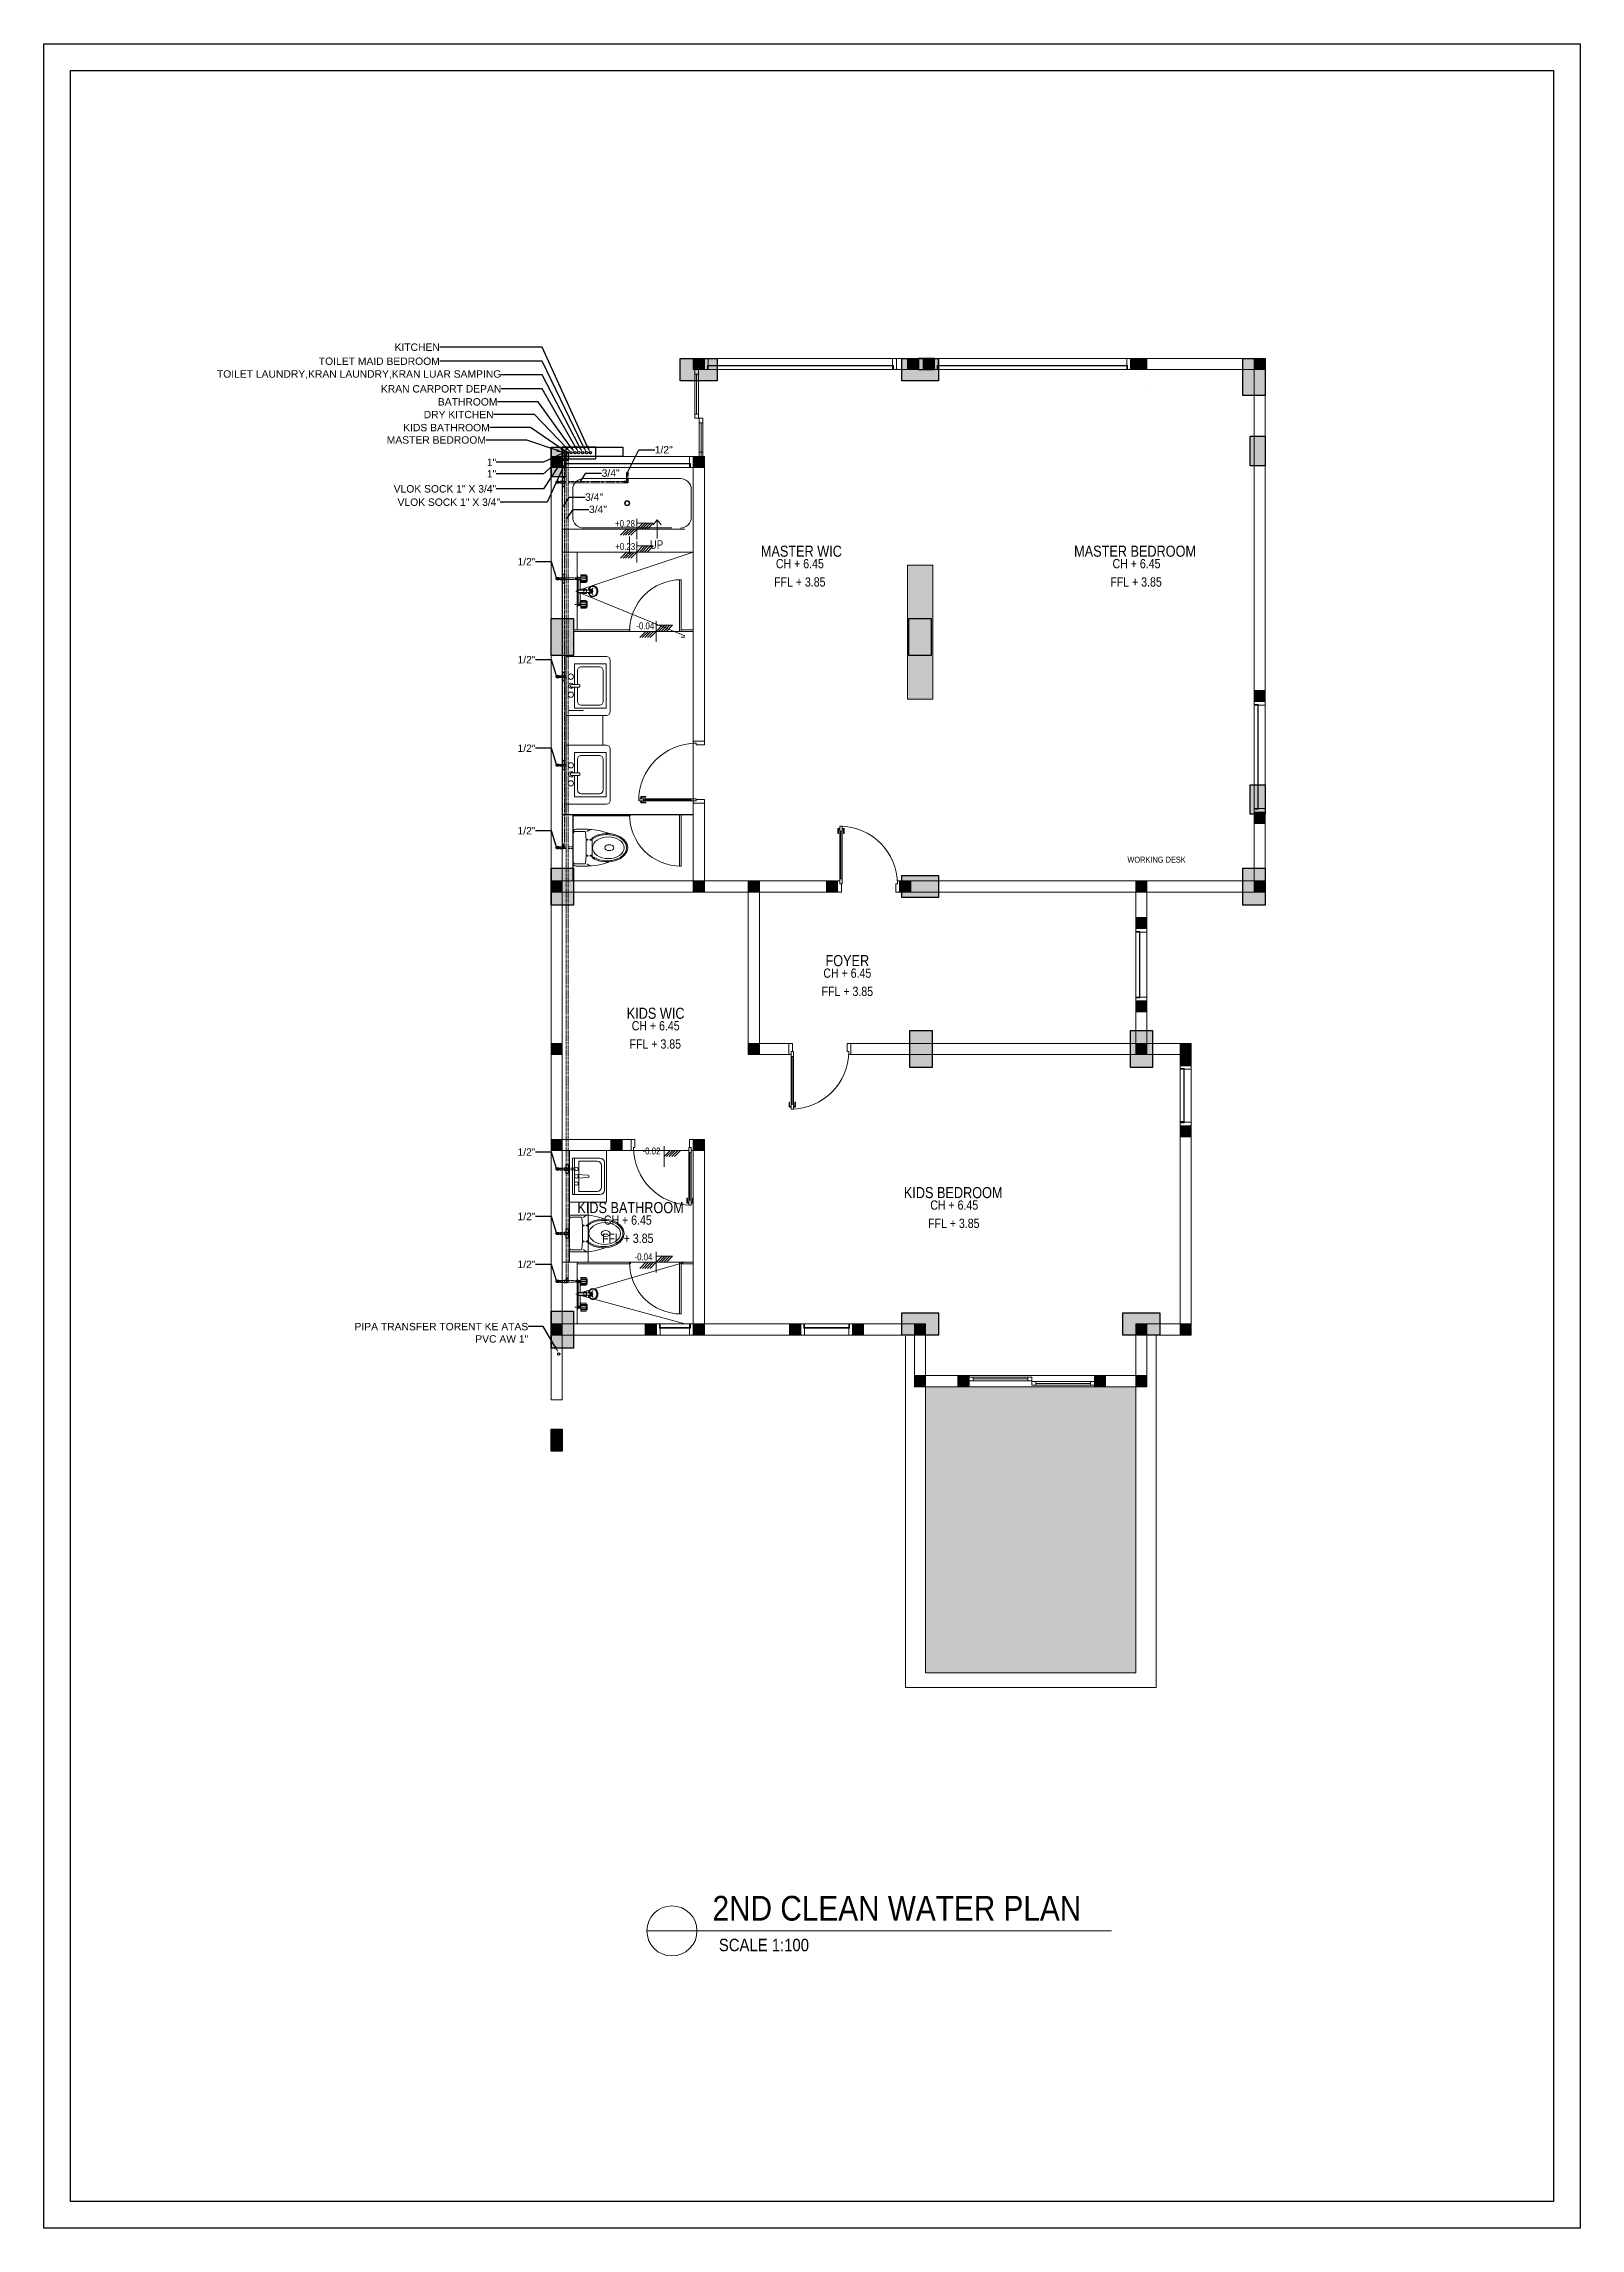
# Model space of a CAD drawing. Header units: millimetres. Extents: x 7371 to 278338, y -43753 to 35464.
# Drawn here: x 48970 to 69770, y 5897 to 35464 of the extents above; entities that cross this region are included whole.
import ezdxf
from ezdxf import colors
from ezdxf.entities.mleader import LeaderData, LeaderLine
from ezdxf.math import Vec2, Vec3

# ---------------------------------------------------------------- set-up
doc = ezdxf.new("R2010")
doc.units = ezdxf.units.MM
doc.header["$MEASUREMENT"] = 0
doc.linetypes.add('CENTER', pattern=[50.8, 31.75, -6.35, 6.35, -6.35])
doc.linetypes.add('SLD-Solid', pattern=[0])
for name, color, linetype, lineweight in [('8', 8, 'Continuous', 5), ('DIM', 1, 'Continuous', 5), ('DINDING', 1, 'Continuous', 20), ('DOOR OPENING', 4, 'SLD-Solid', 5), ('FURNITURE', 25, 'Continuous', 5), ('HATCH', 8, 'Continuous', 13), ('KOL', 5, 'Continuous', 18), ('l1', 5, 'Continuous', 5), ('PIPA AIR BERSIH', 5, 'CENTER', 5), ('TEXT 1', 210, 'Continuous', 5)]:
    doc.layers.add(name, color=color, linetype=linetype, lineweight=lineweight)
for name, color, linetype in [('SUB TEXT', 1, 'Continuous'), ('TEXT', 4, 'Continuous'), ('WALL', 90, 'Continuous')]:
    doc.layers.add(name, color=color, linetype=linetype)
doc.styles.add('0010-WKA13-TEXT', font='isocp.shx', dxfattribs={"height": 15})
doc.styles.add('40', font='arial.ttf', dxfattribs={"width": 0.9, "height": 100})
doc.styles.add('Arial Narrow', font='ARIALN.TTF')
doc.styles.get("Standard").update_dxf_attribs({"font": 'arial.ttf'})
pattern_1 = [(0, (0, 0), (0, 6.985), [5.08, -1.905]), (90, (0, 0), (-6.985, 4e-16), [5.08, -1.905])]

msp = doc.modelspace()

# ---------------------------------------------------------------- texts
at = {"layer": 'DIM', "attachment_point": 5, "style": '40'}
for s, insert, char_height in [('{\\fCentury Gothic|b0|i0|c0|p34;2ND CLEAN WATER PLAN }', (60519.2, 10226.1), 334.642), ('{\\fCentury Gothic|b0|i0|c0|p34;SCALE 1:100}', (58719.1, 9729.7), 167.321)]:
    msp.add_mtext(s, dxfattribs=dict(at, insert=insert, char_height=char_height))

# ---------------------------------------------------------------- blocks, each defined once
blk = doc.blocks.new('KOLOM PRAKTIS')
at = {"layer": 'HATCH'}
h = blk.add_hatch(color=256, dxfattribs=at)
h.dxf.hatch_style = 1
h.paths.add_polyline_path([(-75, 75), (-75, -75), (75, -75), (75, 75)])
at = {"layer": 'KOL'}
blk.add_lwpolyline([(-75, -75), (75, -75), (75, 75), (-75, 75)], close=True, dxfattribs=at)
blk = doc.blocks.new('KSK 3A')
at = {"layer": 'DOOR OPENING', "linetype": 'Continuous'}
blk.add_line((0, 0), (0, 150), dxfattribs=at)
blk.add_lwpolyline([(50, 95), (40, 95), (40, 150), (5, 150), (5, 145), (0, 145), (0, 5), (5, 5), (5, 0), (50, 0)], close=True, dxfattribs=at)
blk = doc.blocks.new('K1')
at = {"layer": 'HATCH', "linetype": 'Continuous', "transparency": 33554559}
h = blk.add_hatch(color=256, dxfattribs=at)
h.dxf.hatch_style = 1
h.paths.add_polyline_path([(319.302, 160.178), (318.957, 160.178), (318.957, 158.367), (319.302, 158.367)])
at = {"layer": 'KOL', "linetype": 'Continuous', "transparency": 33554687}
blk.add_lwpolyline([(318.957, 160.178), (319.302, 160.178), (319.302, 158.367), (318.957, 158.367)], close=True, dxfattribs=at)
blk = doc.blocks.new('KUSEN PINTU')
at = {"layer": 'DOOR OPENING', "linetype": 'Continuous', "transparency": 33554687}
for p, q in [((-50, 110), (-30, 110)), ((-50, 0), (-50, 110)), ((-5, 0), (-50, 0)), ((-30, 110), (-30, 150)), ((-30, 150), (-5, 150)), ((-5, 150), (-5, 145)), ((-5, 145), (0, 145)), ((0, 5), (-5, 5)), ((-5, 5), (-5, 0)), ((0, 145), (0, 5))]:
    blk.add_line(p, q, dxfattribs=at)
at = {"layer": 'DOOR OPENING', "linetype": 'Continuous', "ltscale": 10, "transparency": 33554687}
for p, q in [((0, 145), (0, 150)), ((0, 5), (0, 0))]:
    blk.add_line(p, q, dxfattribs=at)
blk = doc.blocks.new('TOILET')
at = {"layer": '8', "lineweight": 5}
for p, q in [((-250, 37), (-250, 168)), ((-220, 30), (-220, 156)), ((-190, 0), (190, 0)), ((-135, 255), (135, 255)), ((-120, 237), (-97, 237)), ((-114, 255), (-114, 236)), ((-108, 245), (-108, 221)), ((-102, 236), (-102, 255)), ((120, 237), (97, 237)), ((102, 236), (102, 255)), ((108, 245), (108, 221)), ((114, 255), (114, 236)), ((220, 30), (220, 156)), ((250, 37), (250, 168))]:
    blk.add_line(p, q, dxfattribs=at)
for centre in [(-109, 191), (109, 191)]:
    blk.add_circle(centre, 5.82, dxfattribs=at)
for centre, radius, start, end in [((666, 167), 916, 159.3877, 180.0472), ((-666, 167), 916, 359.9528, 20.6123), ((-210, 37), 40, 180, 270), ((-96, 287), 158, 197.1522, 219.8185), ((-210, 156), 10, 94.9885, 180), ((-190, 30), 30, 180, 270), ((0, -2250), 2425, 85.0115, 94.9885), ((-108, 236), 6.15, 185.1568, 354.8432), ((108, 236), 6.15, 185.1568, 354.8432), ((190, 30), 30, 270, 0), ((210, 37), 40, 270, 0), ((210, 156), 10, 0, 85.0115), ((96, 287), 158, 320.1815, 342.8478)]:
    blk.add_arc(centre, radius, start, end, dxfattribs=at)
blk.add_ellipse((0, 456), major_axis=(0, 281), ratio=0.685919, start_param=3.915332, end_param=8.651039, dxfattribs=at)
for centre, major_axis, ratio in [((0, 476), (0, 214), 0.687861), ((0, 487), (0, 60.7), 0.657164)]:
    blk.add_ellipse(centre, major_axis=major_axis, ratio=ratio, dxfattribs=at)
blk.add_open_spline([(117, 256), (127, 270), (131, 276), (141, 294), (147, 306), (157, 331), (161, 344), (169, 371), (171, 385), (176, 413), (177, 428), (178, 457), (178, 472), (175, 501), (174, 515), (168, 543), (165, 557), (156, 583), (151, 596), (140, 620), (134, 631), (120, 652), (113, 661), (97, 678), (89, 686), (72, 699), (64, 704), (46, 713), (37, 716), (18, 721), (9, 722), (-9, 722), (-18, 721), (-37, 716), (-46, 713), (-64, 704), (-72, 699), (-89, 686), (-98, 678), (-113, 661), (-120, 652), (-134, 631), (-140, 620), (-151, 596), (-156, 583), (-165, 557), (-168, 543), (-174, 515), (-175, 501), (-178, 472), (-178, 457), (-177, 428), (-176, 413), (-171, 385), (-169, 371), (-161, 344), (-157, 330), (-147, 306), (-141, 294), (-131, 276), (-127, 270), (-117, 255)], degree=3, knots=[3.915332, 3.915332, 3.915332, 3.915332, 4.014441, 4.014441, 4.176505, 4.176505, 4.338569, 4.338569, 4.500633, 4.500633, 4.662697, 4.662697, 4.824761, 4.824761, 4.986825, 4.986825, 5.148889, 5.148889, 5.310953, 5.310953, 5.473017, 5.473017, 5.635081, 5.635081, 5.797146, 5.797146, 5.95921, 5.95921, 6.121274, 6.121274, 6.283338, 6.283338, 6.445402, 6.445402, 6.607466, 6.607466, 6.76953, 6.76953, 6.931594, 6.931594, 7.093658, 7.093658, 7.255722, 7.255722, 7.417786, 7.417786, 7.57985, 7.57985, 7.741915, 7.741915, 7.903979, 7.903979, 8.066043, 8.066043, 8.228107, 8.228107, 8.390171, 8.390171, 8.552235, 8.552235, 8.651039, 8.651039, 8.651039, 8.651039], dxfattribs=at)
blk = doc.blocks.new('SINK')
at = {"layer": '8'}
for p, q in [((-245, 0), (-245, 373)), ((-206, 88), (-206, 334)), ((-186, 432), (186, 432)), ((-147, 393), (147, 393)), ((206, 88), (206, 334)), ((245, 0), (245, 373)), ((-245, 29), (245, 29)), ((-245, 0), (245, 0)), ((-206, 88), (206, 88)), ((-16, 212), (-24, 55)), ((24, 55), (16, 212))]:
    blk.add_line(p, q, dxfattribs=at)
for centre in [(-98, 54), (0, 54), (98, 54)]:
    blk.add_circle(centre, 24.5, dxfattribs=at)
for centre, radius, start, end in [((-186, 373), 58.9, 90, 180), ((-147, 334), 58.9, 90, 180), ((147, 334), 58.9, 0, 90), ((186, 373), 58.9, 0, 90), ((0, 211), 15.7, 3.2169, 176.7831)]:
    blk.add_arc(centre, radius, start, end, dxfattribs=at)
blk = doc.blocks.new('Shower - P')
at = {"color": 8}
for p, q in [((35, 111), (-19, 111)), ((92, 136), (35, 136)), ((82, 126), (35, 126)), ((82, 111), (35, 111)), ((82, 96), (35, 96)), ((92, 86), (35, 86)), ((35, -121), (-19, -121)), ((92, -96), (35, -96)), ((82, -106), (35, -106)), ((82, -121), (35, -121)), ((82, -136), (35, -136)), ((92, -146), (35, -146))]:
    blk.add_line(p, q, dxfattribs=at)
for p, q in [((0, -146), (0, 146)), ((3, 136), (0, 136)), ((0, 126), (0, 96)), ((3, 86), (0, 86)), ((3, 136), (6, 121)), ((3, 136), (3, 86)), ((6, 101), (3, 86)), ((6, 121), (6, 101)), ((35, 121), (6, 121)), ((35, 101), (6, 101)), ((9, 101), (9, 10)), ((29, 101), (29, 11)), ((82, 146), (35, 146)), ((35, 146), (35, 76)), ((82, 76), (35, 76)), ((82, 146), (82, 76)), ((92, 136), (92, 86)), ((3, -96), (0, -96)), ((0, -136), (0, -106)), ((3, -146), (0, -146)), ((3, -146), (3, -96)), ((6, -111), (3, -96)), ((3, -146), (6, -131)), ((35, -111), (6, -111)), ((6, -131), (6, -111)), ((35, -131), (6, -131)), ((9, -111), (9, -16)), ((29, -111), (29, -17)), ((82, -86), (35, -86)), ((35, -156), (35, -86)), ((82, -156), (35, -156)), ((82, -156), (82, -86)), ((92, -146), (92, -96))]:
    blk.add_line(p, q)
blk.add_lwpolyline([(60, 16), (60, -22), (86, -22), (86, 16)], close=True)
for centre, start, end in [((10, 220), 267.3376, 283.943), ((10, -226), 76.057, 92.6624)]:
    blk.add_arc(centre, 210, start, end)
blk = doc.blocks.new('TX 4225 - P')
for p, q in [((0, 0), (-26, 0)), ((0, 0), (26, 0)), ((0, -3), (-26, -3)), ((0, -10), (-14, -10)), ((-11, -10), (-11, -105)), ((0, -3), (26, -3)), ((0, -10), (14, -10)), ((11, -10), (11, -105))]:
    blk.add_line(p, q)
at = {"linetype": 'Continuous'}
for p, q in [((-26, 0), (-26, -3)), ((26, 0), (26, -3)), ((-26, -3), (-14, -10)), ((-18, -119), (-18, -128)), ((26, -3), (14, -10)), ((18, -119), (18, -128))]:
    blk.add_line(p, q, dxfattribs=at)
for points in [[(0, -185, -0.08228), (-19, -182, -0.091339), (-34, -173, -0.103805), (-45, -159, -0.114745), (-49, -144, -0.114745), (-46, -128, -0.103805), (-35, -114, -0.091339), (-19, -105, -0.017766), (-15, -104, -0.08413)], [(0, -188, -0.08228), (-19, -185, -0.091339), (-34, -176, -0.103805), (-45, -162, -0.114745), (-49, -147, -0.011566), (-49, -145, -0.103805)], [(0, -180, -0.086014), (-17, -177, -0.092418), (-31, -169, -0.103199), (-41, -156, -0.112374), (-44, -142, -0.112374), (-41, -128, -0.103199), (-31, -115, -0.097293), (-16, -106, -0.086014)], [(-11, -100, 0.024317), (-12, -101, 0.101351), (-16, -106, 0.106183), (-18, -112, 0.106183), (-16, -118, 0.101351), (-12, -124, 0.095192), (-7, -127, 0.091252), (0, -129, 0.091252)], [(-11, -100, 0.019506), (-12, -101, 0.104907), (-16, -106, 0.119757), (-17, -111, 0.119757), (-16, -116, 0.104907), (-12, -121, 0.08904), (-7, -124, 0.080352), (0, -125, 0.080352)], [(-11, -105, 0.067587), (-12, -107, 0.101747), (-11, -112, 0.099781), (-8, -115, 0.097121), (-4, -118, 0.09532), (0, -119, 0.09532)], [(0, -125, 0.080352), (7, -124, 0.08904), (12, -121, 0.104907), (16, -116, 0.119757), (17, -111, 0.119757), (16, -106, 0.104907), (12, -101, 0.019506), (11, -100, 0.080352)], [(0, -129, 0.091252), (7, -127, 0.095192), (12, -124, 0.101351), (16, -118, 0.106183), (18, -112, 0.106183), (16, -106, 0.101351), (12, -101, 0.024317), (11, -100, 0.091252)], [(0, -185, 0.08228), (19, -182, 0.091339), (34, -173, 0.103805), (45, -159, 0.114745), (49, -144, 0.114745), (46, -128, 0.103805), (35, -114, 0.091339), (19, -105, 0.017766), (15, -104, 0.08413)], [(0, -119, 0.09532), (4, -118, 0.097121), (8, -115, 0.099781), (11, -112, 0.101747), (12, -107, 0.071052), (11, -104, 0.099781)], [(0, -180, 0.086014), (17, -177, 0.092418), (31, -169, 0.103199), (41, -156, 0.112374), (44, -142, 0.112374), (41, -128, 0.103199), (31, -115, 0.097293), (16, -106, 0.086014)], [(0, -188, 0.08228), (19, -185, 0.091339), (34, -176, 0.103805), (45, -162, 0.114745), (49, -147, 0.011566), (49, -145, 0.103805)]]:
    blk.add_lwpolyline(points, format="xyb", dxfattribs=at)
for centre, radius, start, end in [((-31, -129), 13.4, 266.824, 4.6869), ((0, -116), 18.1, 170.9615, 270), ((0, -125), 18.1, 190.4463, 270), ((-22, -114), 7.72, 332.2967, 52.3912), ((-10, -128), 8.46, 23.0455, 111.141), ((0, -105), 11.2, 180, 0), ((0, -116), 18.1, 270, 9.0385), ((0, -125), 18.1, 270, 349.5537), ((10, -128), 8.46, 68.859, 156.9545), ((22, -114), 7.72, 127.6088, 207.7033), ((31, -129), 13.4, 175.3131, 273.176)]:
    blk.add_arc(centre, radius, start, end, dxfattribs=at)
blk = doc.blocks.new('SHOWER')
at = {"layer": '8', "color": 8, "ltscale": 0.75, "xscale": -1.5, "yscale": 1.5, "zscale": 1.5}
for name, p, rotation in [('Shower - P', (4, 0), 270), ('TX 4225 - P', (0, 0), 180)]:
    blk.add_blockref(name, p, dxfattribs=dict(at, rotation=rotation))
blk = doc.blocks.new('LAVBOX')
at = {"layer": '8'}
for p, q in [((-252, 169), (-252, 413)), ((-202, 463), (210, 463)), ((260, 413), (260, 169)), ((-18, 119), (-202, 119)), ((-18, 34), (-18, 141)), ((18, 34), (18, 141)), ((210, 119), (18, 119))]:
    blk.add_line(p, q, dxfattribs=at)
for points in [[(-18, 79), (-292, 79), (-292, 503), (300, 503)], [(300, 503), (300, 79), (18, 79)]]:
    blk.add_lwpolyline(points, dxfattribs=at)
for centre in [(-121, 30), (121, 30)]:
    blk.add_circle(centre, 36, dxfattribs=at)
for centre, radius, start, end in [((-202, 413), 50, 90, 180), ((210, 413), 50, 0, 90), ((-202, 169), 50, 180, 270), ((0, 34), 34.1, 121.2757, 58.7243), ((0, 133), 19.7, 25.7914, 154.2086), ((0, 43), 19.7, 205.7914, 334.2086), ((210, 169), 50, 270, 0)]:
    blk.add_arc(centre, radius, start, end, dxfattribs=at)
blk = doc.blocks.new('bt')
for p, q in [((156.494, 111.134), (158.268, 111.134)), ((156.643, 110.234), (156.643, 111.134)), ((156.643, 110.234), (156.643, 111.134))]:
    blk.add_line(p, q)
at = {"layer": '8', "color": 8, "ltscale": 13, "transparency": 33554687}
for p, q in [((156.635, 115.536), (156.635, 115.162)), ((156.783, 115.684), (158.093, 115.684)), ((158.242, 115.536), (158.242, 115.162)), ((157.979, 115.015), (156.768, 115.015))]:
    blk.add_line(p, q, dxfattribs=at)
at = {"layer": '8', "linetype": 'Continuous', "transparency": 33554687}
for p, q in [((157.778, 115.124), (157.723, 115.059)), ((157.778, 114.874), (157.778, 115.124)), ((157.778, 115.124), (157.834, 115.059)), ((156.679, 114.157), (158.269, 114.688)), ((156.679, 114.157), (158.153, 113.554)), ((156.643, 113.634), (157.419, 113.634)), ((158.104, 113.634), (158.269, 113.634)), ((156.643, 113.614), (158.269, 113.614)), ((158.104, 113.534), (158.154, 113.534)), ((156.643, 111.114), (157.419, 111.114)), ((156.694, 111.134), (158.269, 111.134))]:
    blk.add_line(p, q, dxfattribs=at)
at = {"layer": '8', "transparency": 33554687}
for p, q in [((156.694, 114.689), (156.494, 114.689)), ((156.679, 114.689), (158.269, 114.689)), ((156.694, 113.634), (156.694, 114.689)), ((156.544, 111.134), (156.544, 113.274)), ((156.782, 112.544), (156.582, 112.544)), ((157.044, 112.074), (157.044, 112.474))]:
    blk.add_line(p, q, dxfattribs=at)
at = {"layer": '8', "linetype": 'Continuous', "transparency": 33554687}
for points in [[(158.104, 113.614), (158.084, 113.614), (158.084, 114.314), (158.104, 114.314)], [(158.104, 111.134), (158.084, 111.134), (158.084, 110.434), (158.104, 110.434)]]:
    blk.add_lwpolyline(points, close=True, dxfattribs=at)
at = {"layer": '8', "transparency": 33554687}
for points in [[(156.544, 112.474), (157.094, 112.474, 0.414214), (157.144, 112.524), (157.144, 113.224, 0.414214), (157.094, 113.274), (156.544, 113.274)], [(156.544, 111.274), (157.094, 111.274, 0.414214), (157.144, 111.324), (157.144, 112.024, 0.414214), (157.094, 112.074), (156.544, 112.074)]]:
    blk.add_lwpolyline(points, format="xyb", dxfattribs=at)
at = {"layer": '8', "color": 8, "ltscale": 13, "transparency": 33554687}
for radius in [0.0349, 0.027]:
    blk.add_circle((157.374, 115.349), radius, dxfattribs=at)
for centre, start, end in [((156.783, 115.536), 90, 180), ((158.094, 115.536), 0, 90), ((156.783, 115.162), 180, 270), ((158.094, 115.162), 270, 0)]:
    blk.add_arc(centre, 0.148, start, end, dxfattribs=at)
at = {"layer": '8', "ltscale": 10, "transparency": 33554687}
for centre, start, end in [((158.104, 113.614), 90, 180), ((158.104, 111.134), 180, 270)]:
    blk.add_arc(centre, 0.7, start, end, dxfattribs=at)
at = {"layer": 'FURNITURE', "linetype": 'Continuous', "transparency": 33554687}
for p, q in [((156.494, 114.999), (157.418, 114.999)), ((156.494, 114.899), (156.494, 114.649)), ((157.403, 114.999), (158.153, 114.999)), ((157.403, 114.649), (157.403, 114.899))]:
    blk.add_line(p, q, dxfattribs=at)
at = {"layer": 'TEXT 1', "color": 210, "transparency": 33554687}
for p, q in [((157.503, 115.139), (157.503, 114.859)), ((157.282, 114.917), (157.364, 114.999)), ((157.317, 114.917), (157.399, 114.999)), ((157.352, 114.917), (157.434, 114.999)), ((157.364, 114.999), (157.503, 114.999)), ((157.387, 114.917), (157.469, 114.999)), ((157.421, 114.917), (157.503, 114.999)), ((157.503, 114.999), (157.585, 115.081)), ((157.585, 115.081), (157.503, 115.081)), ((157.503, 114.829), (157.503, 114.549)), ((157.538, 114.999), (157.62, 115.081)), ((157.573, 114.999), (157.655, 115.081)), ((157.585, 115.081), (157.725, 115.081)), ((157.608, 114.999), (157.69, 115.081)), ((157.643, 114.999), (157.725, 115.081)), ((157.282, 114.607), (157.364, 114.689)), ((157.317, 114.607), (157.399, 114.689)), ((157.352, 114.607), (157.434, 114.689)), ((157.364, 114.689), (157.503, 114.689)), ((157.387, 114.607), (157.469, 114.689)), ((157.421, 114.607), (157.503, 114.689)), ((157.503, 114.689), (157.585, 114.771)), ((157.585, 114.771), (157.503, 114.771)), ((157.538, 114.689), (157.62, 114.771)), ((157.573, 114.689), (157.655, 114.771)), ((157.585, 114.771), (157.725, 114.771)), ((157.608, 114.689), (157.69, 114.771)), ((157.643, 114.689), (157.725, 114.771)), ((157.765, 113.754), (157.765, 113.474)), ((157.765, 113.614), (157.847, 113.696)), ((157.847, 113.696), (157.765, 113.696)), ((157.799, 113.614), (157.881, 113.696)), ((157.834, 113.614), (157.916, 113.696)), ((157.847, 113.696), (157.986, 113.696)), ((157.869, 113.614), (157.951, 113.696)), ((157.904, 113.614), (157.986, 113.696)), ((157.543, 113.532), (157.625, 113.614)), ((157.578, 113.532), (157.66, 113.614)), ((157.613, 113.532), (157.695, 113.614)), ((157.625, 113.614), (157.765, 113.614)), ((157.648, 113.532), (157.73, 113.614)), ((157.683, 113.532), (157.765, 113.614))]:
    blk.add_line(p, q, dxfattribs=at)
at = {"layer": '8', "transparency": 33554687, "yscale": 0.001, "zscale": 0.001, "rotation": 270}
for name, p, xscale in [('SHOWER', (156.694, 114.157), -0.001), ('TOILET', (156.643, 110.684), 0.001)]:
    blk.add_blockref(name, p, dxfattribs=dict(at, xscale=xscale))
at = {"layer": 'FURNITURE', "color": 8, "transparency": 33554687, "xscale": 0.00101232266034793, "yscale": 0.00101232266034793, "zscale": 0.00101232266034793, "rotation": 270}
for p in [(156.579, 112.878), (156.579, 111.678)]:
    blk.add_blockref('LAVBOX', p, dxfattribs=at)
at = {"layer": '8', "transparency": 33554687, "insert": (157.862, 114.848), "char_height": 0.12, "width": 0.39154, "attachment_point": 3, "style": '0010-WKA13-TEXT'}
blk.add_mtext('UP', dxfattribs=at)
at = {"layer": 'TEXT 1', "transparency": 33554687, "style": 'Arial Narrow'}
for s, p in [('+0.28', (157.209, 115.027)), ('+0.23', (157.212, 114.717)), ('-0.04', (157.497, 113.642))]:
    blk.add_text(s, height=0.0928, dxfattribs=at).set_placement(p)
blk = doc.blocks.new('D1')
at = {"layer": 'DOOR OPENING', "linetype": 'Continuous', "transparency": 33554687}
for p, q in [((262.882, 162.442), (262.882, 162.51)), ((262.882, 162.51), (262.891, 162.51)), ((262.891, 162.442), (262.882, 162.442)), ((262.891, 162.51), (262.891, 162.442)), ((262.906, 162.494), (262.906, 162.513)), ((262.91, 162.492), (262.908, 162.492)), ((262.91, 162.47), (262.91, 162.537)), ((262.91, 162.537), (262.94, 162.537)), ((262.91, 162.515), (262.91, 162.492)), ((262.94, 162.47), (262.91, 162.47)), ((262.94, 162.537), (262.94, 162.47)), ((262.94, 162.515), (262.94, 162.492)), ((262.942, 162.515), (262.94, 162.515)), ((262.94, 162.492), (262.942, 162.492)), ((262.944, 162.494), (262.944, 162.513)), ((262.96, 162.51), (262.96, 162.442)), ((262.968, 162.51), (262.96, 162.51)), ((262.96, 162.442), (262.968, 162.442)), ((262.968, 162.442), (262.968, 162.51)), ((262.91, 161.825), (262.91, 161.757)), ((262.94, 161.757), (262.91, 161.757)), ((262.94, 161.757), (262.94, 161.825))]:
    blk.add_line(p, q, dxfattribs=at)
at = {"layer": 'DOOR OPENING', "linetype": 'Continuous', "ltscale": 10, "transparency": 33554687}
for p, q in [((262.891, 162.506), (262.906, 162.506)), ((262.891, 162.5), (262.906, 162.5)), ((262.91, 161.825), (262.91, 162.47)), ((262.925, 162.47), (262.925, 161.825)), ((262.94, 161.825), (262.94, 162.47)), ((262.944, 162.506), (262.96, 162.506)), ((262.944, 162.5), (262.96, 162.5))]:
    blk.add_line(p, q, dxfattribs=at)
at = {"layer": 'DOOR OPENING', "transparency": 33554687}
for p, q in [((262.908, 162.515), (262.91, 162.515)), ((262.94, 161.825), (262.91, 161.825)), ((262.91, 161.757), (262.91, 161.797))]:
    blk.add_line(p, q, dxfattribs=at)
at = {"layer": 'DOOR OPENING', "linetype": 'Continuous', "transparency": 33554687}
for centre, start, end in [((262.908, 162.513), 90, 180), ((262.908, 162.494), 180, 270), ((262.942, 162.513), 0, 90), ((262.942, 162.494), 270, 0)]:
    blk.add_arc(centre, 0.00169, start, end, dxfattribs=at)
at = {"layer": 'DOOR OPENING', "color": 8, "ltscale": 10, "transparency": 33554687}
blk.add_arc((262.91, 161.757), 0.78, 0, 90, dxfattribs=at)
at = {"layer": 'DOOR OPENING', "linetype": 'Continuous', "transparency": 33554687, "yscale": 0.001, "zscale": 0.001}
for p, xscale in [((262.88, 161.647), -0.001), ((263.72, 161.647), 0.001)]:
    blk.add_blockref('KUSEN PINTU', p, dxfattribs=dict(at, xscale=xscale))
blk = doc.blocks.new('t')
at = {"layer": 'DINDING'}
h = blk.add_hatch(dxfattribs=at)
h.set_pattern_fill('AR-CONC', color=8, scale=0.001)
h.set_pattern_definition([(50, (121.76362, -88.60264), (0.18218467, -0.015939086), [0.01905, -0.20955]), (355, (121.76362, -88.60264), (-0.03524342, 0.19105685), [0.01524, -0.16764058]), (100.451445, (121.7788, -88.60397), (0.14694125, 0.17511775), [0.01619001, -0.17809024]), (46.1842, (121.76362, -88.55184), (0.27107904, -0.04204233), [0.028575, -0.314325]), (96.63556, (121.7862, -88.55534), (0.23740413, 0.24742612), [0.02428502, -0.2671356]), (351.18415, (121.76362, -88.55184), (0.23740413, 0.24742612), [0.02285997, -0.25145973]), (21, (121.78902, -88.56454), (0.15161439, -0.1022652), [0.01905, -0.20955]), (326, (121.78902, -88.56454), (0.06180203, 0.18418797), [0.01524, -0.16764]), (71.451445, (121.80166, -88.57306), (0.21341642, 0.08192277), [0.01619001, -0.17808994]), (37.5, (121.76362, -88.60264), (0.003088603, 0.084555039), [0, -0.165608, 0, -0.17018, 0, -0.168275]), (7.5, (121.76362, -88.60264), (0.066819663, 0.100180575), [0, -0.097028, 0, -0.161798, 0, -0.064135]), (327.5, (121.70698, -88.60264), (0.135590595, -0.005728744), [0, -0.0635, 0, -0.19812, 0, -0.26289]), (317.5, (121.68158, -88.60264), (0.14812918, 0.02542649), [0, -0.08255, 0, -0.131572, 0, -0.18669])])
h.paths.add_polyline_path([(385.836, 66.345), (388.684, 66.345), (388.684, 62.47), (385.836, 62.47)])
at = {"layer": '8', "color": 8, "transparency": 33554687}
for p, q in [((381.014, 69.545), (381.014, 68.03)), ((381.514, 69.545), (381.514, 68.845)), ((381.514, 68.845), (381.014, 68.845)), ((382.574, 68.03), (381.099, 67.6)), ((381.114, 68.03), (381.114, 67.195)), ((381.099, 67.6), (382.574, 67.195))]:
    blk.add_line(p, q, dxfattribs=at)
at = {"layer": '8', "color": 8}
blk.add_line((381.264, 68.845), (381.264, 68.03), dxfattribs=at)
at = {"layer": '8', "color": 8, "linetype": 'Continuous', "transparency": 33554687}
for p, q in [((380.914, 68.03), (381.839, 68.03)), ((381.114, 68.01), (381.839, 68.01)), ((381.824, 68.03), (382.574, 68.03)), ((381.824, 68.03), (382.689, 68.03)), ((382.524, 68.03), (382.524, 68.01)), ((382.524, 68.03), (382.574, 68.03)), ((382.524, 68.01), (382.689, 68.01))]:
    blk.add_line(p, q, dxfattribs=at)
blk.add_lwpolyline([(382.524, 68.03), (382.504, 68.03), (382.504, 67.33), (382.524, 67.33)], close=True, dxfattribs=at)
at = {"layer": '8', "color": 8, "ltscale": 10, "transparency": 33554687}
blk.add_arc((382.524, 68.03), 0.7, 180, 270, dxfattribs=at)
at = {"layer": 'DINDING', "color": 8}
for p, q in [((385.739, 80.27), (385.804, 80.27)), ((385.739, 80.12), (385.804, 80.12)), ((381.724, 69.695), (381.849, 69.695)), ((381.724, 69.545), (381.849, 69.545)), ((381.879, 69.545), (382.629, 69.545))]:
    blk.add_line(p, q, dxfattribs=at)
for points in [[(388.834, 80.12), (390.434, 80.12), (390.434, 80.27), (388.834, 80.27)], [(390.434, 80.12), (390.434, 75.775), (390.284, 75.775), (390.284, 80.12)], [(380.914, 78.795), (380.914, 67.18), (380.764, 67.18), (380.764, 78.795)], [(390.434, 73.975), (390.434, 73.195), (390.284, 73.195), (390.284, 73.975)], [(380.914, 73.045), (384.509, 73.045), (384.509, 73.195), (380.914, 73.195)], [(385.634, 73.045), (390.434, 73.045), (390.434, 73.195), (385.634, 73.195)], [(383.434, 70.995), (383.434, 73.045), (383.584, 73.045), (383.584, 70.995)], [(388.834, 73.045), (388.834, 72.7), (388.684, 72.7), (388.684, 73.045)], [(388.834, 71.42), (388.834, 70.99), (388.684, 70.99), (388.684, 71.42)], [(383.584, 70.845), (383.984, 70.845), (383.984, 70.995), (383.584, 70.995)], [(384.824, 70.845), (389.284, 70.845), (389.284, 70.995), (384.824, 70.995)], [(380.914, 69.545), (381.574, 69.545), (381.574, 69.695), (380.914, 69.695)], [(382.689, 67.195), (382.689, 69.545), (382.839, 69.545), (382.839, 67.195)], [(389.434, 69.73), (389.434, 67.195), (389.284, 67.195), (389.284, 69.73)], [(380.914, 67.045), (382.189, 67.045), (382.189, 67.195), (380.914, 67.195)], [(382.839, 67.045), (383.994, 67.045), (383.994, 67.195), (382.839, 67.195)], [(384.994, 67.045), (385.686, 67.045), (385.686, 67.195), (384.994, 67.195)], [(388.834, 67.045), (389.284, 67.045), (389.284, 67.195), (388.834, 67.195)], [(380.914, 67.045), (380.914, 66.165), (380.764, 66.165), (380.764, 67.045)], [(385.836, 67.045), (385.836, 66.495), (385.686, 66.495), (385.686, 67.045)], [(388.834, 67.045), (388.834, 66.495), (388.684, 66.495), (388.684, 67.045)], [(385.836, 66.345), (386.274, 66.345), (386.274, 66.495), (385.836, 66.495)], [(385.836, 66.345), (388.684, 66.345), (388.684, 62.47), (385.836, 62.47)], [(388.274, 66.345), (388.684, 66.345), (388.684, 66.495), (388.274, 66.495)]]:
    blk.add_lwpolyline(points, close=True, dxfattribs=at)
for points in [[(382.839, 74.3), (382.839, 73.195), (382.689, 73.195), (382.689, 78.795), (382.839, 78.795), (382.839, 75.04)], [(388.959, 67.045), (388.959, 62.27), (385.561, 62.27), (385.561, 67.03)]]:
    blk.add_lwpolyline(points, dxfattribs=at)
at = {"layer": 'DOOR OPENING', "color": 8, "linetype": 'Continuous', "transparency": 33554687}
for p, q in [((382.709, 80.058), (382.709, 79.518)), ((382.734, 80.058), (382.734, 79.518)), ((382.759, 80.058), (382.759, 79.518)), ((382.769, 79.401), (382.769, 78.861)), ((382.794, 79.401), (382.794, 78.861)), ((382.819, 79.401), (382.819, 78.861)), ((384.646, 73.839), (384.646, 73.907)), ((384.646, 73.907), (384.654, 73.907)), ((384.654, 73.839), (384.646, 73.839)), ((384.654, 73.907), (384.654, 73.839)), ((384.67, 73.891), (384.67, 73.91)), ((384.674, 73.89), (384.672, 73.89)), ((384.674, 73.867), (384.674, 73.935)), ((384.674, 73.935), (384.704, 73.935)), ((384.674, 73.912), (384.674, 73.89)), ((384.704, 73.867), (384.674, 73.867)), ((384.704, 73.935), (384.704, 73.867)), ((384.704, 73.912), (384.704, 73.89)), ((384.706, 73.912), (384.704, 73.912)), ((384.704, 73.89), (384.706, 73.89)), ((384.708, 73.891), (384.708, 73.91)), ((384.723, 73.907), (384.723, 73.839)), ((384.732, 73.907), (384.723, 73.907)), ((384.723, 73.839), (384.732, 73.839)), ((384.732, 73.839), (384.732, 73.907)), ((384.674, 73.223), (384.674, 73.155)), ((384.704, 73.155), (384.674, 73.155)), ((384.704, 73.155), (384.704, 73.223)), ((384.044, 70.885), (384.014, 70.885)), ((384.014, 70.817), (384.014, 70.885)), ((384.044, 70.885), (384.044, 70.817)), ((384.819, 70.995), (384.774, 70.995)), ((384.774, 70.995), (384.774, 70.885)), ((384.774, 70.885), (384.794, 70.885)), ((384.794, 70.885), (384.794, 70.845)), ((384.794, 70.845), (384.819, 70.845)), ((384.819, 70.99), (384.819, 70.995)), ((384.824, 70.99), (384.819, 70.99)), ((384.819, 70.845), (384.819, 70.85)), ((384.819, 70.85), (384.824, 70.85)), ((384.824, 70.85), (384.824, 70.99)), ((383.986, 70.2), (383.986, 70.132)), ((383.994, 70.2), (383.986, 70.2)), ((383.986, 70.132), (383.994, 70.132)), ((383.994, 70.132), (383.994, 70.2)), ((384.01, 70.148), (384.01, 70.129)), ((384.014, 70.15), (384.012, 70.15)), ((384.014, 70.173), (384.014, 70.105)), ((384.044, 70.173), (384.014, 70.173)), ((384.014, 70.127), (384.014, 70.15)), ((384.044, 70.105), (384.044, 70.173)), ((384.044, 70.127), (384.044, 70.15)), ((384.044, 70.15), (384.046, 70.15)), ((384.046, 70.127), (384.044, 70.127)), ((384.048, 70.148), (384.048, 70.129)), ((384.063, 70.132), (384.063, 70.2)), ((384.063, 70.2), (384.072, 70.2)), ((384.072, 70.132), (384.063, 70.132)), ((384.072, 70.2), (384.072, 70.132)), ((384.014, 70.105), (384.044, 70.105)), ((382.629, 69.585), (382.659, 69.585)), ((382.629, 69.585), (382.629, 69.517)), ((382.659, 69.517), (382.659, 69.585)), ((382.61, 68.9), (382.601, 68.9)), ((382.601, 68.9), (382.601, 68.832)), ((382.601, 68.832), (382.61, 68.832)), ((382.61, 68.832), (382.61, 68.9)), ((382.625, 68.848), (382.625, 68.829)), ((382.629, 68.85), (382.627, 68.85)), ((382.627, 68.827), (382.629, 68.827)), ((382.629, 68.805), (382.629, 68.873)), ((382.629, 68.873), (382.659, 68.873)), ((382.629, 68.827), (382.629, 68.85)), ((382.659, 68.805), (382.629, 68.805)), ((382.659, 68.873), (382.659, 68.805)), ((382.659, 68.827), (382.659, 68.85)), ((382.659, 68.85), (382.661, 68.85)), ((382.663, 68.848), (382.663, 68.829)), ((382.679, 68.832), (382.679, 68.9)), ((382.679, 68.9), (382.687, 68.9)), ((382.687, 68.832), (382.679, 68.832)), ((382.687, 68.9), (382.687, 68.832)), ((381.839, 68.03), (381.839, 68.01)), ((381.839, 68.03), (381.839, 68.01)), ((386.424, 66.495), (388.124, 66.495)), ((388.124, 66.345), (386.424, 66.345)), ((386.48, 66.475), (387.218, 66.475)), ((386.48, 66.451), (387.218, 66.45)), ((386.48, 66.426), (387.274, 66.426)), ((387.33, 66.415), (388.068, 66.415)), ((387.33, 66.39), (388.068, 66.39)), ((387.33, 66.366), (388.068, 66.366))]:
    blk.add_line(p, q, dxfattribs=at)
at = {"layer": 'DOOR OPENING', "color": 8, "linetype": 'Continuous', "ltscale": 10, "transparency": 33554687}
for p, q in [((384.654, 73.904), (384.67, 73.904)), ((384.654, 73.898), (384.67, 73.898)), ((384.674, 73.223), (384.674, 73.867)), ((384.689, 73.867), (384.689, 73.223)), ((384.704, 73.223), (384.704, 73.867)), ((384.708, 73.904), (384.723, 73.904)), ((384.708, 73.898), (384.723, 73.898)), ((384.014, 70.817), (384.014, 70.173)), ((384.029, 70.173), (384.029, 70.817)), ((384.044, 70.817), (384.044, 70.173)), ((384.824, 70.99), (384.824, 70.995)), ((384.824, 70.85), (384.824, 70.845)), ((383.994, 70.142), (384.01, 70.142)), ((383.994, 70.136), (384.01, 70.136)), ((384.048, 70.142), (384.063, 70.142)), ((384.048, 70.136), (384.063, 70.136)), ((382.629, 69.517), (382.629, 68.873)), ((382.644, 68.873), (382.644, 69.517)), ((382.659, 69.517), (382.659, 68.873)), ((382.625, 68.842), (382.61, 68.842)), ((382.625, 68.836), (382.61, 68.836)), ((382.679, 68.842), (382.663, 68.842)), ((382.679, 68.836), (382.663, 68.836))]:
    blk.add_line(p, q, dxfattribs=at)
at = {"layer": 'DOOR OPENING', "color": 8, "transparency": 33554687}
for p, q in [((384.672, 73.912), (384.674, 73.912)), ((384.704, 73.223), (384.674, 73.223)), ((384.674, 73.155), (384.674, 73.195)), ((384.014, 70.885), (384.014, 70.845)), ((384.044, 70.817), (384.014, 70.817)), ((384.012, 70.127), (384.014, 70.127)), ((382.659, 69.585), (382.659, 69.545)), ((382.629, 69.517), (382.659, 69.517)), ((382.661, 68.827), (382.659, 68.827))]:
    blk.add_line(p, q, dxfattribs=at)
at = {"layer": 'DOOR OPENING', "color": 8, "linetype": 'Continuous', "transparency": 33554687}
for points in [[(382.839, 80.27), (385.589, 80.27), (385.589, 80.12), (382.839, 80.12)], [(385.954, 80.27), (388.611, 80.27), (388.611, 80.12), (385.954, 80.12)], [(382.889, 80.175), (385.399, 80.175), (385.399, 80.17), (382.889, 80.17)], [(385.994, 80.175), (388.571, 80.175), (388.571, 80.17), (385.994, 80.17)], [(380.899, 78.945), (382.639, 78.945), (382.639, 78.795), (380.899, 78.795)], [(380.939, 78.85), (382.639, 78.85), (382.639, 78.845), (380.939, 78.845)], [(390.434, 74.125), (390.434, 75.625), (390.284, 75.625), (390.284, 74.125)], [(390.339, 74.165), (390.339, 75.585), (390.334, 75.585), (390.334, 74.165)], [(388.834, 72.55), (388.834, 71.57), (388.684, 71.57), (388.684, 72.55)], [(388.739, 72.51), (388.739, 71.61), (388.734, 71.61), (388.734, 72.51)], [(389.434, 70.69), (389.434, 69.88), (389.284, 69.88), (389.284, 70.69)], [(389.339, 70.655), (389.339, 69.925), (389.334, 69.925), (389.334, 70.655)], [(382.189, 67.045), (382.639, 67.045), (382.639, 67.195), (382.189, 67.195)], [(384.844, 67.045), (384.144, 67.045), (384.144, 67.195), (384.844, 67.195)], [(382.229, 67.14), (382.649, 67.14), (382.649, 67.145), (382.229, 67.145)], [(384.804, 67.14), (384.184, 67.14), (384.184, 67.145), (384.804, 67.145)]]:
    blk.add_lwpolyline(points, close=True, dxfattribs=at)
at = {"layer": 'DOOR OPENING', "color": 8, "linetype": 'Continuous', "ltscale": 0.75, "transparency": 33554687}
for points in [[(382.759, 80.12), (382.759, 80.058), (382.709, 80.058), (382.709, 80.12), (382.739, 80.12)], [(382.889, 80.12), (382.879, 80.12), (382.879, 80.17), (382.889, 80.17)], [(385.389, 80.12), (385.399, 80.12), (385.399, 80.17), (385.389, 80.17)], [(386.004, 80.12), (385.994, 80.12), (385.994, 80.17), (386.004, 80.17)], [(388.561, 80.12), (388.571, 80.12), (388.571, 80.17), (388.561, 80.17)], [(382.759, 79.518), (382.759, 79.462), (382.709, 79.462), (382.709, 79.518), (382.739, 79.518)], [(382.819, 79.462), (382.819, 79.401), (382.769, 79.401), (382.769, 79.462), (382.799, 79.462)], [(382.819, 79.001), (382.819, 78.945), (382.769, 78.945), (382.769, 79.001), (382.799, 79.001)], [(380.964, 78.795), (380.954, 78.795), (380.954, 78.845), (380.964, 78.845)], [(382.639, 78.795), (382.649, 78.795), (382.649, 78.845), (382.639, 78.845)], [(390.284, 75.575), (390.284, 75.585), (390.334, 75.585), (390.334, 75.575)], [(390.284, 74.175), (390.284, 74.165), (390.334, 74.165), (390.334, 74.175)], [(388.684, 72.5), (388.684, 72.51), (388.734, 72.51), (388.734, 72.5)], [(388.684, 71.62), (388.684, 71.61), (388.734, 71.61), (388.734, 71.62)], [(389.284, 70.645), (389.284, 70.655), (389.334, 70.655), (389.334, 70.645)], [(389.284, 69.935), (389.284, 69.925), (389.334, 69.925), (389.334, 69.935)], [(382.239, 67.195), (382.229, 67.195), (382.229, 67.145), (382.239, 67.145)], [(382.639, 67.195), (382.649, 67.195), (382.649, 67.145), (382.639, 67.145)], [(384.194, 67.195), (384.184, 67.195), (384.184, 67.145), (384.194, 67.145)], [(384.794, 67.195), (384.804, 67.195), (384.804, 67.145), (384.794, 67.145)], [(386.424, 66.475), (386.48, 66.475), (386.48, 66.426), (386.424, 66.426), (386.424, 66.455)], [(387.218, 66.475), (387.274, 66.475), (387.274, 66.426), (387.218, 66.426), (387.218, 66.455)], [(387.274, 66.415), (387.33, 66.415), (387.33, 66.366), (387.274, 66.366), (387.274, 66.395)], [(388.068, 66.415), (388.124, 66.415), (388.124, 66.366), (388.068, 66.366)]]:
    blk.add_lwpolyline(points, close=True, dxfattribs=at)
at = {"layer": 'DOOR OPENING', "color": 8, "linetype": 'Continuous', "transparency": 33554687}
for centre, start, end in [((384.672, 73.91), 90, 180), ((384.672, 73.891), 180, 270), ((384.706, 73.91), 0, 90), ((384.706, 73.891), 270, 0), ((384.012, 70.148), 90, 180), ((384.012, 70.129), 180, 270), ((384.046, 70.148), 0, 90), ((384.046, 70.129), 270, 0), ((382.627, 68.848), 90, 180), ((382.627, 68.829), 180, 270), ((382.661, 68.848), 0, 90), ((382.661, 68.829), 270, 0)]:
    blk.add_arc(centre, 0.00169, start, end, dxfattribs=at)
at = {"layer": 'DOOR OPENING', "color": 8, "ltscale": 10, "transparency": 33554687}
for centre, start, end in [((384.674, 73.155), 0, 90), ((384.014, 70.885), 270, 0), ((382.659, 69.585), 180, 270)]:
    blk.add_arc(centre, 0.78, start, end, dxfattribs=at)
at = {"layer": 'TEXT 1', "color": 8, "transparency": 33554687}
for p, q in [((382.294, 69.603), (382.294, 69.323)), ((382.294, 69.603), (382.294, 69.323)), ((382.294, 69.463), (382.376, 69.545)), ((382.376, 69.545), (382.294, 69.545)), ((382.294, 69.463), (382.376, 69.545)), ((382.376, 69.545), (382.294, 69.545)), ((382.328, 69.463), (382.41, 69.545)), ((382.363, 69.463), (382.445, 69.545)), ((382.376, 69.545), (382.515, 69.545)), ((382.398, 69.463), (382.48, 69.545)), ((382.433, 69.463), (382.515, 69.545)), ((382.185, 68.17), (382.185, 67.89)), ((382.185, 68.17), (382.185, 67.89)), ((382.185, 68.03), (382.267, 68.112)), ((382.267, 68.112), (382.185, 68.112)), ((382.185, 68.03), (382.267, 68.112)), ((382.267, 68.112), (382.185, 68.112)), ((382.22, 68.03), (382.302, 68.112)), ((382.22, 68.03), (382.302, 68.112)), ((382.255, 68.03), (382.337, 68.112)), ((382.255, 68.03), (382.337, 68.112)), ((382.267, 68.112), (382.406, 68.112)), ((382.267, 68.112), (382.406, 68.112)), ((382.29, 68.03), (382.372, 68.112)), ((382.29, 68.03), (382.372, 68.112)), ((382.324, 68.03), (382.406, 68.112)), ((382.324, 68.03), (382.406, 68.112)), ((381.964, 67.948), (382.046, 68.03)), ((381.964, 67.948), (382.046, 68.03)), ((381.999, 67.948), (382.081, 68.03)), ((381.999, 67.948), (382.081, 68.03)), ((382.034, 67.948), (382.116, 68.03)), ((382.034, 67.948), (382.116, 68.03)), ((382.046, 68.03), (382.185, 68.03)), ((382.046, 68.03), (382.185, 68.03)), ((382.068, 67.948), (382.15, 68.03)), ((382.068, 67.948), (382.15, 68.03)), ((382.103, 67.948), (382.185, 68.03)), ((382.103, 67.948), (382.185, 68.03))]:
    blk.add_line(p, q, dxfattribs=at)
at = {"layer": 'WALL', "color": 8}
blk.add_lwpolyline([(385.739, 80.12), (385.954, 80.12), (385.954, 80.27), (385.739, 80.27)], close=True, dxfattribs=at)
blk.add_blockref('bt', (224.42, -37.039))
at = {"color": 8}
blk.add_blockref('K1', (66.632, -82.708), dxfattribs=at)
at = {"rotation": 90}
blk.add_blockref('D1', (544.486, -188.631), dxfattribs=at)
at = {"layer": '8', "color": 8, "transparency": 33554687, "yscale": 0.001, "zscale": 0.001, "rotation": 270}
for name, p, xscale in [('SINK', (381.052, 69.195), 0.001), ('TOILET', (381.014, 68.42), 0.001), ('SHOWER', (381.114, 67.6), -0.001)]:
    blk.add_blockref(name, p, dxfattribs=dict(at, xscale=xscale))
at = {"layer": 'DOOR OPENING', "color": 8, "transparency": 33554687}
for p, xscale, yscale, zscale, rotation in [((382.839, 80.27), -0.001, 0.001, 0.001, 180), ((385.439, 80.27), 0.001, 0.001, 0.001, 180), ((385.954, 80.27), -0.001, 0.001, 0.001, 180), ((388.611, 80.27), 0.001, 0.001, 0.001, 180), ((380.914, 78.945), -0.001, 0.001, 0.001, 180), ((382.689, 78.945), 0.001, 0.001, 0.001, 180), ((390.434, 75.625), -0.001000000000000002, 0.001000000000000002, 0.001, 90), ((390.434, 74.125), 0.001000000000000002, 0.001000000000000002, 0.001000000000000002, 90), ((388.834, 72.55), -0.001000000000000002, 0.001000000000000002, 0.001, 90), ((388.834, 71.57), 0.001000000000000002, 0.001000000000000002, 0.001000000000000002, 90), ((389.434, 70.695), -0.001000000000000002, 0.001000000000000002, 0.001, 90), ((389.434, 69.88), 0.001000000000000002, 0.001000000000000002, 0.001000000000000002, 90)]:
    blk.add_blockref('KSK 3A', p, dxfattribs=dict(at, xscale=xscale, yscale=yscale, zscale=zscale, rotation=rotation))
at = {"layer": 'DOOR OPENING', "color": 8, "linetype": 'Continuous', "transparency": 33554687, "yscale": 0.001, "zscale": 0.001}
for p, xscale in [((384.644, 73.045), -0.001), ((385.484, 73.045), 0.001)]:
    blk.add_blockref('KUSEN PINTU', p, dxfattribs=dict(at, xscale=xscale))
at = {"layer": 'DOOR OPENING', "color": 8, "linetype": 'Continuous', "transparency": 33554687, "yscale": 0.001, "zscale": 0.001, "rotation": 180}
for p, xscale in [((383.984, 70.995), 0.001), ((381.849, 69.695), 0.001), ((382.689, 69.695), -0.001)]:
    blk.add_blockref('KUSEN PINTU', p, dxfattribs=dict(at, xscale=xscale))
at = {"layer": 'DOOR OPENING', "color": 8, "transparency": 33554687, "yscale": 0.001, "zscale": 0.001}
for p, xscale in [((382.189, 67.045), 0.001), ((382.689, 67.045), -0.001), ((384.144, 67.045), 0.001), ((384.844, 67.045), -0.001)]:
    blk.add_blockref('KSK 3A', p, dxfattribs=dict(at, xscale=xscale))
at = {"layer": 'WALL', "color": 8, "transparency": 33554687, "xscale": 0.001, "yscale": 0.001, "zscale": 0.001}
for p in [(382.764, 80.195), (385.664, 80.195), (385.879, 80.195), (388.686, 80.195), (388.759, 80.195), (390.359, 80.195), (380.839, 78.87), (382.764, 78.87), (380.839, 73.12), (382.764, 73.12), (383.509, 73.12), (384.569, 73.12), (385.559, 73.12), (388.759, 73.118), (388.759, 72.625), (388.759, 71.495), (380.839, 70.92), (383.509, 70.92), (388.759, 70.92), (389.359, 70.92), (389.359, 70.77), (389.359, 69.805), (380.839, 69.62), (381.649, 69.62), (382.764, 69.62), (380.839, 67.12), (382.114, 67.12), (382.764, 67.12), (384.069, 67.12), (384.919, 67.12), (385.761, 67.12), (388.759, 67.12), (389.359, 67.12), (385.761, 66.42), (386.349, 66.42), (388.199, 66.42), (388.759, 66.42)]:
    blk.add_blockref('KOLOM PRAKTIS', p, dxfattribs=at)
at = {"layer": 'WALL', "color": 8, "transparency": 33554687, "xscale": -0.001, "yscale": 0.001, "zscale": 0.001, "rotation": 180}
for p in [(390.359, 75.7), (390.359, 74.05), (390.359, 73.12)]:
    blk.add_blockref('KOLOM PRAKTIS', p, dxfattribs=at)
at = {"layer": 'SUB TEXT', "color": 8, "transparency": 33554687, "style": 'Arial Narrow'}
for s, p in [('CH + 6.45', (383.808, 77.43)), ('CH + 6.45', (388.368, 77.43)), ('FFL + 3.85', (383.783, 77.182)), ('FFL + 3.85', (388.338, 77.182)), ('CH + 6.45', (384.451, 71.884)), ('FFL + 3.85', (384.427, 71.637)), ('FFL + 3.85', (381.826, 70.924)), ('CH + 6.45', (381.855, 71.171)), ('CH + 6.45', (381.477, 68.539)), ('CH + 6.45', (385.899, 68.743)), ('FFL + 3.85', (381.452, 68.292)), ('FFL + 3.85', (385.869, 68.495))]:
    blk.add_text(s, height=0.125, dxfattribs=at).set_placement(p)
at = {"layer": 'TEXT', "color": 8, "transparency": 33554687, "style": 'Arial Narrow'}
for s, p in [('MASTER WIC', (383.604, 77.586)), ('MASTER BEDROOM', (387.847, 77.586)), ('FOYER', (384.479, 72.041)), ('KIDS WIC', (381.787, 71.328)), ('KIDS BEDROOM', (385.541, 68.899)), ('KIDS BATHROOM', (381.118, 68.696))]:
    blk.add_text(s, height=0.15, dxfattribs=at).set_placement(p)
at = {"layer": 'TEXT 1', "color": 8, "transparency": 33554687, "style": 'Arial Narrow'}
for s, height, p in [('WORKING DESK', 0.08, (388.569, 73.443)), ('-0.02', 0.0928, (382.001, 69.491)), ('-0.04', 0.0928, (381.893, 68.058)), ('-0.04', 0.0928, (381.893, 68.058))]:
    blk.add_text(s, height=height, dxfattribs=at).set_placement(p)
blk = doc.blocks.new('k4')
at = {"true_color": 0x636466}
h = blk.add_hatch(dxfattribs=at)
h.set_pattern_fill('ANGLE', color=251)
h.set_pattern_definition(pattern_1)
h.paths.add_polyline_path([(210.558, -20.392), (210.358, -20.392), (210.358, -20.792), (210.558, -20.792)])
h = blk.add_hatch(color=251, dxfattribs=at)
h.dxf.hatch_style = 1
h.paths.add_polyline_path([(210.558, -20.594), (210.358, -20.594), (210.358, -20.792), (210.558, -20.792)])
h.paths.add_polyline_path([(210.558, -20.392), (210.358, -20.392), (210.358, -20.594), (210.558, -20.594)])
for p, q in [((210.358, -20.392), (210.558, -20.392)), ((210.558, -20.392), (210.558, -20.792)), ((210.558, -20.792), (210.358, -20.792))]:
    blk.add_line(p, q)
blk.add_lwpolyline([(210.358, -20.392), (210.558, -20.392), (210.558, -20.792), (210.358, -20.792)], close=True)
blk = doc.blocks.new('kolom1')
at = {"true_color": 0x636466}
h = blk.add_hatch(dxfattribs=at)
h.set_pattern_fill('ANGLE', color=251)
h.set_pattern_definition(pattern_1)
h.paths.add_polyline_path([(201.312, -20.514), (201.612, -20.514), (201.612, -20.014), (201.312, -20.014)])
h = blk.add_hatch(color=251, dxfattribs=at)
h.dxf.hatch_style = 1
h.paths.add_polyline_path([(201.612, -20.014), (201.312, -20.014), (201.312, -20.514), (201.612, -20.514)])
blk.add_lwpolyline([(201.612, -20.014), (201.612, -20.514), (201.312, -20.514), (201.312, -20.014)], close=True)
blk = doc.blocks.new('KL3')
at = {"true_color": 0x636466}
h = blk.add_hatch(color=251, dxfattribs=at)
h.dxf.hatch_style = 1
h.paths.add_polyline_path([(349.253, -321.782), (349.103, -321.782), (349.103, -322.082), (349.253, -322.082)])
at = {"color": 244, "lineweight": -2, "true_color": 0x991b1e}
blk.add_line((357.173, -307.682), (357.173, -307.682), dxfattribs=at)
blk.add_lwpolyline([(349.103, -321.782), (349.253, -321.782), (349.253, -322.082), (349.103, -322.082)], close=True)
for p, rotation in [((371.364, -105.971), 270), ((374.364, -105.971), 270), ((374.364, -112.971), 270), ((555.574, -336.896), 180), ((374.364, -118.896), 270), ((377.361, -118.896), 270)]:
    blk.add_blockref('kolom1', p, dxfattribs=dict(rotation=rotation))
for name, p in [('kolom1', (157.161, -287.269)), ('k4', (138.744, -288.09)), ('k4', (148.214, -287.942)), ('kolom1', (147.791, -290.789)), ('kolom1', (152.636, -290.789)), ('k4', (148.214, -292.662)), ('kolom1', (147.791, -294.169)), ('kolom1', (157.161, -294.169)), ('kolom1', (155.636, -296.369)), ('kolom1', (147.791, -300.169))]:
    blk.add_blockref(name, p)
blk = doc.blocks.new('fdfd')
blk.add_lwpolyline([(99685, -1599), (99685, -1649), (99717, -1649), (99717, -1599)])
blk.add_circle((99701, -1599), 16)
blk = doc.blocks.new('sock1')
for points in [[(99332, -6892), (99347, -6892), (99347, -6907), (99345, -6909), (99345, -6918), (99333, -6918), (99333, -6909), (99332, -6907), (99332, -6892)], [(99345, -6909), (99333, -6909)]]:
    blk.add_lwpolyline(points)
blk = doc.blocks.new('FFHHH')
blk.add_lwpolyline([(84920, -1581), (84945, -1581), (84945, -1706), (84920, -1706)], close=True)
blk.add_circle((84933, -1643), 12.7)
blk = doc.blocks.new('_Dot')
at = {"color": 0, "linetype": 'ByBlock', "lineweight": -2}
blk.add_line((-0.5, 0), (-1, 0), dxfattribs=at)
at = {"color": 0, "linetype": 'ByBlock', "const_width": 0.5}
blk.add_lwpolyline([(-0.25, 0, 1), (0.25, 0, 1)], format="xyb", close=True, dxfattribs=at)

# ---------------------------------------------------------------- linework, layer by layer
for points in [[(69769.7, 35463.6), (69769.7, 5896.5), (48970.2, 5896.5), (48970.2, 35463.6)], [(69404.8, 35098.7), (69404.8, 6261.4), (49335.1, 6261.4), (49335.1, 35098.7)], [(56445.8, 30002.8), (55989.9, 30002.8), (55989.9, 29842.8), (56445.8, 29842.8)]]:
    msp.add_lwpolyline(points, close=True)
for points in [[(55989.3, 29877.9), (55989.7, 30002.8)], [(56808.3, 30002.8), (56808.7, 29875.7), (55989.6, 29877.9)], [(55989.7, 30002.8), (56808.3, 30005.1)], [(56859.2, 29568.8), (56859.2, 29538.8), (56829.2, 29538.8)], [(56879.2, 29568.8), (56879.2, 29518.5), (56829.2, 29518.5)], [(56859.2, 29568.8), (56879.2, 29568.8)], [(56829.2, 29538.8), (56829.2, 29518.5)]]:
    msp.add_lwpolyline(points)
for centre, radius in [((56057.7, 29927.7), 16), ((56109.7, 29927.6), 16), ((56161.7, 29927.4), 16), ((56213.7, 29927.3), 16), ((56265.7, 29927.1), 16), ((56317.7, 29927), 16), ((56369.7, 29926.6), 16), ((56869.1, 29653), 10.2), ((55939.6, 17731.2), 16)]:
    msp.add_circle(centre, radius)
at = {"layer": '8', "color": 251, "ltscale": 13, "true_color": 0x636466, "transparency": 33554687}
for radius in [34.9, 27]:
    msp.add_circle((56869.2, 29243.4), radius, dxfattribs=at)
at = {"layer": 'l1'}
msp.add_line((57135.2, 9921.3), (63423, 9921.3), dxfattribs=at)
msp.add_circle((57474.1, 9921.3), 338.8, dxfattribs=at)
at = {"layer": 'PIPA AIR BERSIH'}
for points in [[(56021.7, 30002.8), (56021.7, 30002.9)], [(55992.5, 29822.6), (55991.2, 24624)], [(56017.9, 29822.6), (56017.9, 29591.4)], [(56044.5, 29822.5), (56041.6, 18701.9)], [(56069.9, 29822.5), (56069.9, 18701.9)], [(56859.2, 29538.8), (56859.2, 29621.2)], [(56879.2, 29518.5), (56879.2, 29621.2)], [(55945.4, 29538.8), (55923.8, 29538.8)], [(56005.1, 29541.3), (55989.7, 29541.3)], [(56005.1, 29515.9), (55989.7, 29515.9)], [(56017.8, 29538.8), (56044.4, 29538.8)], [(56017.8, 29518.5), (56044.4, 29518.5)], [(56017.9, 29466.1), (56017.8, 24624)], [(56069.9, 29538.8), (56859.2, 29538.8)], [(56069.9, 29518.5), (56879.2, 29518.5)], [(56017.8, 28233.1), (56189.5, 28233.1)], [(56017.8, 28212.8), (56189.5, 28212.8)], [(56017.8, 26907.1), (56039.6, 26907.1)], [(56017.8, 26886.8), (56039.6, 26886.8)], [(56017.8, 25708), (56039.6, 25708)], [(56017.8, 25687.6), (56039.6, 25687.6)], [(55989.7, 24595.7), (56004.5, 24595.7)], [(55989.7, 24569), (56004.5, 24569)], [(56017.8, 24591.9), (56043.2, 24591.9)], [(56017.8, 24571.6), (56043.2, 24571.6)], [(56069.9, 24591.9), (56139.5, 24591.9)], [(56069.9, 24571.6), (56139.5, 24571.6)], [(55989.7, 20243), (56015.6, 20243)], [(55989.7, 20222.7), (56015.6, 20222.7)], [(56069.9, 20243), (56157.1, 20243)], [(56069.9, 20222.7), (56157.1, 20222.7)], [(55989.7, 19370.4), (56015.6, 19370.4)], [(55989.7, 19350.1), (56015.6, 19350.1)], [(56069.9, 19370.4), (56089.5, 19370.4)], [(56069.9, 19350.1), (56089.5, 19350.1)], [(55989.7, 18726), (56014.9, 18726)], [(55989.7, 18699.4), (56014.9, 18699.4)], [(56069.9, 18722.3), (56189.5, 18722.3)], [(56069.9, 18701.9), (56189.5, 18701.9)]]:
    msp.add_lwpolyline(points, dxfattribs=at)

# ---------------------------------------------------------------- block references
for name, p, xscale, yscale, zscale in [('t', (-324657.7, -49011.6), 999.2999589644489, 999.2999589644489, 999.2999589644489), ('KL3', (-293018.6, 338269.1), 999.2999589644489, 999.2999589644489, 999.2999589644489), ('sock1', (-154144.7, 44457.3), 2.115480875149517, 2.115480875149517, 2.115480875149517), ('sock1', (-154092.7, 44457.1), 2.115480875149517, 2.115480875149517, 2.115480875149517), ('fdfd', (-6405.4, 30668), 0.6346441789000892, 0.6346441789000892, 0.6346441789000892)]:
    msp.add_blockref(name, p, dxfattribs=dict(xscale=xscale, yscale=yscale, zscale=zscale))
for name, p in [('fdfd', (-43695, 31527.2)), ('fdfd', (-43643, 31527)), ('FFHHH', (-28927.5, 31172.1)), ('FFHHH', (-28927.5, 29866.4)), ('FFHHH', (-28927.5, 28540.4)), ('FFHHH', (-28927.5, 27341.3)), ('FFHHH', (-28875.4, 21876.3)), ('FFHHH', (-28875.4, 21003.8))]:
    msp.add_blockref(name, p)
for name, p, xscale, yscale, zscale, rotation in [('fdfd', (54898.7, -33745.9), 0.6346441789000892, 0.6346441789000892, 0.6346441789000892, 90), ('sock1', (67653.1, 197648.5), 1.692384477065445, 1.692384477065445, 1.692384477065445, 270), ('fdfd', (54898.7, -35051.5), 0.6346441789000892, 0.6346441789000892, 0.6346441789000892, 90), ('sock1', (67653.1, 196342.8), 1.692384477065445, 1.692384477065445, 1.692384477065445, 270), ('fdfd', (54898.7, -36377.5), 0.6346441789000892, 0.6346441789000892, 0.6346441789000892, 90), ('sock1', (67653.1, 195016.8), 1.692384477065445, 1.692384477065445, 1.692384477065445, 270), ('fdfd', (54898.7, -37576.7), 0.6346441789000892, 0.6346441789000892, 0.6346441789000892, 90), ('sock1', (67653.1, 193817.7), 1.692384477065445, 1.692384477065445, 1.692384477065445, 270), ('fdfd', (54898.7, -38692.8), 0.6346441789000892, 0.6346441789000892, 0.6346441789000892, 90), ('sock1', (67653.1, 192701.6), 1.692384477065445, 1.692384477065445, 1.692384477065445, 270), ('fdfd', (138984, 23251.2), 0.832286218662922, 0.832286218662922, 0.832286218662922, 180), ('fdfd', (54898.7, -43041.6), 0.6346441789000892, 0.6346441789000892, 0.6346441789000892, 90), ('sock1', (67653.1, 188352.7), 1.692384477065445, 1.692384477065445, 1.692384477065445, 270), ('fdfd', (57388.3, 103212.3), 0.832286218662922, 0.832286218662922, 0.832286218662922, 270), ('fdfd', (54898.7, -43914.2), 0.6346441789000892, 0.6346441789000892, 0.6346441789000892, 90), ('sock1', (67653.1, 187480.1), 1.692384477065445, 1.692384477065445, 1.692384477065445, 270), ('fdfd', (57388.3, 102339.8), 0.832286218662922, 0.832286218662922, 0.832286218662922, 270), ('fdfd', (54898.7, -44561.7), 0.6346441789000892, 0.6346441789000892, 0.6346441789000892, 90), ('sock1', (67653.1, 186832.6), 1.692384477065445, 1.692384477065445, 1.692384477065445, 270), ('fdfd', (57387.7, 101692.2), 0.832286218662922, 0.832286218662922, 0.832286218662922, 270), ('fdfd', (139036.1, 17381.6), 0.832286218662922, 0.832286218662922, 0.832286218662922, 180)]:
    msp.add_blockref(name, p, dxfattribs=dict(xscale=xscale, yscale=yscale, zscale=zscale, rotation=rotation))

msp.set_redraw_order([(e.dxf.handle, doc.entitydb.next_handle()) for e in msp.query("TEXT MTEXT ATTDEF DIMENSION ARC_DIMENSION")])  # texts and dimensions are drawn at this point

# ---------------------------------------------------------------- leaders
ml = msp.add_multileader_mtext('Standard')
ml.set_content('KITCHEN', color=256)
ml.set_leader_properties()
ml.build(insert=Vec2(0, 0))
ml.multileader.update_dxf_attribs({"dogleg_length": 0.36, "arrow_head_size": 100})
ctx = ml.context
ctx.base_point, ctx.char_height, ctx.arrow_head_size, ctx.landing_gap_size, ctx.plane_origin = Vec3(53740.2, 31355.7), 100, 100, 0.09, Vec3(56369.7, 29926.6)
ctx.text_align_type = 2
notes = []
notes.append((ctx, [(1, (1, 1, 0), (55715.8, 31355.7), (-1, 0), 1384, [(0, [(56369.7, 29926.6)], 0, [])])]))
ctx.mtext.insert, ctx.mtext.width, ctx.mtext.alignment, ctx.mtext.flow_direction = Vec3(54331.8, 31406.6), 1232.045, 3, 5
ml = msp.add_multileader_mtext('Standard')
ml.set_content('TOILET MAID BEDROOM', color=256)
ml.set_leader_properties()
ml.build(insert=Vec2(0, 0))
ml.multileader.update_dxf_attribs({"dogleg_length": 0.36, "arrow_head_size": 100})
ctx = ml.context
ctx.base_point, ctx.char_height, ctx.arrow_head_size, ctx.landing_gap_size, ctx.plane_origin = Vec3(52707.8, 31165.4), 100, 100, 0.09, Vec3(56317.7, 29927)
ctx.text_align_type = 2
notes.append((ctx, [(1, (1, 1, 0), (55715.8, 31165.4), (-1, 0), 1384, [(0, [(56317.7, 29927)], 0, [])])]))
ctx.mtext.insert, ctx.mtext.alignment, ctx.mtext.flow_direction = Vec3(54331.8, 31216.3), 3, 5
ml = msp.add_multileader_mtext('Standard')
ml.set_content('TOILET LAUNDRY,KRAN LAUNDRY,KRAN LUAR SAMPING', color=256)
ml.set_leader_properties()
ml.build(insert=Vec2(0, 0))
ml.multileader.update_dxf_attribs({"dogleg_length": 0.36, "arrow_head_size": 100})
ctx = ml.context
ctx.base_point, ctx.char_height, ctx.arrow_head_size, ctx.landing_gap_size, ctx.plane_origin = Vec3(51326.1, 30983.8), 100, 100, 0.09, Vec3(56265.7, 29927.1)
ctx.text_align_type = 2
notes.append((ctx, [(1, (1, 1, 0), (55715.8, 30983.8), (-1, 0), 551.3, [(0, [(56265.7, 29927.1)], 0, [])])]))
ctx.mtext.insert, ctx.mtext.alignment, ctx.mtext.flow_direction = Vec3(55164.4, 31043.7), 3, 5
ml = msp.add_multileader_mtext('Standard')
ml.set_content('KRAN CARPORT DEPAN', color=256)
ml.set_leader_properties()
ml.build(insert=Vec2(0, 0))
ml.multileader.update_dxf_attribs({"dogleg_length": 0.36, "arrow_head_size": 100})
ctx = ml.context
ctx.base_point, ctx.char_height, ctx.arrow_head_size, ctx.landing_gap_size, ctx.plane_origin = Vec3(53555.9, 30791.6), 100, 100, 0.09, Vec3(56213.7, 29927.3)
ctx.text_align_type = 2
notes.append((ctx, [(1, (1, 1, 0), (55715.8, 30791.6), (-1, 0), 551.3, [(0, [(56213.7, 29927.3)], 0, [])])]))
ctx.mtext.insert, ctx.mtext.alignment, ctx.mtext.flow_direction = Vec3(55164.4, 30842.4), 3, 5
ml = msp.add_multileader_mtext('Standard')
ml.set_content('DRY KITCHEN', color=256)
ml.set_leader_properties()
ml.build(insert=Vec2(0, 0))
ml.multileader.update_dxf_attribs({"dogleg_length": 0.36, "arrow_head_size": 100})
ctx = ml.context
ctx.base_point, ctx.char_height, ctx.arrow_head_size, ctx.landing_gap_size, ctx.plane_origin = Vec3(54135.6, 30443.3), 100, 100, 0.09, Vec3(56109.7, 29927.6)
ctx.text_align_type = 2
notes.append((ctx, [(1, (1, 1, 0), (55611.8, 30443.3), (-1, 0), 551.3, [(0, [(56109.7, 29927.6)], 0, [])])]))
ctx.mtext.insert, ctx.mtext.alignment, ctx.mtext.flow_direction = Vec3(55060.4, 30494.2), 3, 5
ml = msp.add_multileader_mtext('Standard')
ml.set_content('BATHROOM', color=256)
ml.set_leader_properties()
ml.build(insert=Vec2(0, 0))
ml.multileader.update_dxf_attribs({"dogleg_length": 0.36, "arrow_head_size": 100})
ctx = ml.context
ctx.base_point, ctx.char_height, ctx.arrow_head_size, ctx.landing_gap_size, ctx.plane_origin = Vec3(54326, 30615.6), 100, 100, 0.09, Vec3(56161.7, 29927.4)
ctx.text_align_type = 2
notes.append((ctx, [(1, (1, 1, 0), (55663.8, 30615.6), (-1, 0), 551.3, [(0, [(56161.7, 29927.4)], 0, [])])]))
ctx.mtext.insert, ctx.mtext.alignment, ctx.mtext.flow_direction = Vec3(55112.4, 30666.4), 3, 5
ml = msp.add_multileader_mtext('Standard')
ml.set_content('KIDS BATHROOM', color=256)
ml.set_leader_properties()
ml.build(insert=Vec2(0, 0))
ml.multileader.update_dxf_attribs({"dogleg_length": 0.36, "arrow_head_size": 100})
ctx = ml.context
ctx.base_point, ctx.char_height, ctx.arrow_head_size, ctx.landing_gap_size, ctx.plane_origin = Vec3(53857.1, 30266.9), 100, 100, 0.09, Vec3(56057.7, 29927.7)
ctx.text_align_type = 2
notes.append((ctx, [(1, (1, 1, 0), (55559.8, 30266.9), (-1, 0), 551.3, [(0, [(56057.7, 29927.7)], 0, [])])]))
ctx.mtext.insert, ctx.mtext.alignment, ctx.mtext.flow_direction = Vec3(55008.4, 30317.7), 3, 5
ml = msp.add_multileader_mtext('Standard')
ml.set_content('MASTER BEDROOM', color=256)
ml.set_leader_properties()
ml.build(insert=Vec2(0, 0))
ml.multileader.update_dxf_attribs({"dogleg_length": 0.36, "arrow_head_size": 100})
ctx = ml.context
ctx.base_point, ctx.char_height, ctx.arrow_head_size, ctx.landing_gap_size, ctx.plane_origin = Vec3(53634.5, 30099.6), 100, 100, 0.09, Vec3(56005.7, 29927.8)
ctx.text_align_type = 2
notes.append((ctx, [(1, (1, 1, 0), (55507.8, 30099.6), (-1, 0), 551.3, [(0, [(56005.7, 29927.8)], 0, [])])]))
ctx.mtext.insert, ctx.mtext.alignment, ctx.mtext.flow_direction = Vec3(54956.4, 30150.5), 3, 5
ml = msp.add_multileader_mtext('Standard')
ml.set_content('\\A1;1"', color=256)
ml.set_leader_properties()
ml.set_arrow_properties(name='DOT')
ml.build(insert=Vec2(0, 0))
ml.multileader.update_dxf_attribs({"dogleg_length": 0.36, "arrow_head_size": 10})
ctx = ml.context
ctx.base_point, ctx.char_height, ctx.arrow_head_size, ctx.landing_gap_size, ctx.plane_origin = Vec3(54990.6, 29798.1), 100, 10, 0.09, Vec3(56005.7, 29927.8)
ctx.text_align_type = 2
notes.append((ctx, [(1, (1, 1, 0), (55735.6, 29798.1), (-1, 0), 639.3, [(0, [(56005.7, 29927.8)], 0, [])])]))
ctx.mtext.insert, ctx.mtext.width, ctx.mtext.alignment, ctx.mtext.flow_direction = Vec3(55096.2, 29848.1), 39.598, 3, 5
ml = msp.add_multileader_mtext('Standard')
ml.set_content('\\A1;1"', color=256)
ml.set_leader_properties()
ml.set_arrow_properties(name='DOT')
ml.build(insert=Vec2(0, 0))
ml.multileader.update_dxf_attribs({"dogleg_length": 0.36, "arrow_head_size": 10})
ctx = ml.context
ctx.base_point, ctx.char_height, ctx.arrow_head_size, ctx.landing_gap_size, ctx.plane_origin = Vec3(54990.6, 29643), 100, 10, 0.09, Vec3(56057.6, 29927.7)
ctx.text_align_type = 2
notes.append((ctx, [(1, (1, 1, 0), (55735.6, 29643), (-1, 0), 639.3, [(0, [(56057.6, 29927.7)], 0, [])])]))
ctx.mtext.insert, ctx.mtext.width, ctx.mtext.alignment, ctx.mtext.flow_direction = Vec3(55096.2, 29693), 39.598, 3, 5
ml = msp.add_multileader_mtext('Standard')
ml.set_content('\\A1;1/2"', color=256)
ml.set_leader_properties()
ml.set_arrow_properties(name='DOT')
ml.build(insert=Vec2(0, 0))
ml.multileader.update_dxf_attribs({"dogleg_length": 0.36, "arrow_head_size": 10})
ctx = ml.context
ctx.base_point, ctx.char_height, ctx.arrow_head_size, ctx.landing_gap_size, ctx.plane_origin = Vec3(57241.2, 29966.5), 100, 10, 0.09, Vec3(56869.1, 29653)
notes.append((ctx, [(0, (1, 1, 0), (57025.7, 29966.5), (1, 0), 215.5, [(0, [(56869.1, 29653)], 0, [])])]))
ctx.mtext.insert, ctx.mtext.width, ctx.mtext.flow_direction = Vec3(57241.3, 30017.3), 39.598, 5
ml = msp.add_multileader_mtext('Standard')
ml.set_content('\\A1;VLOK SOCK 1" X 3/4"', color=256)
ml.set_leader_properties()
ml.set_arrow_properties(name='DOT')
ml.build(insert=Vec2(0, 0))
ml.multileader.update_dxf_attribs({"dogleg_length": 0.36, "arrow_head_size": 10})
ctx = ml.context
ctx.base_point, ctx.char_height, ctx.arrow_head_size, ctx.landing_gap_size, ctx.plane_origin = Vec3(53714.7, 29438.1), 100, 10, 0.09, Vec3(56005.2, 29851.6)
ctx.text_align_type = 2
notes.append((ctx, [(1, (1, 1, 0), (55735.2, 29438.1), (-1, 0), 639.3, [(0, [(56005.2, 29851.6)], 0, [])])]))
ctx.mtext.insert, ctx.mtext.width, ctx.mtext.alignment, ctx.mtext.flow_direction = Vec3(55095.7, 29489), 1675.685, 3, 5
ml = msp.add_multileader_mtext('Standard')
ml.set_content('\\A1;VLOK SOCK 1" X 3/4"', color=256)
ml.set_leader_properties()
ml.set_arrow_properties(name='DOT')
ml.build(insert=Vec2(0, 0))
ml.multileader.update_dxf_attribs({"dogleg_length": 0.36, "arrow_head_size": 10})
ctx = ml.context
ctx.base_point, ctx.char_height, ctx.arrow_head_size, ctx.landing_gap_size, ctx.plane_origin = Vec3(53766.7, 29257.6), 100, 10, 0.09, Vec3(56057.2, 29851.5)
ctx.text_align_type = 2
notes.append((ctx, [(1, (1, 1, 0), (55787.2, 29257.6), (-1, 0), 639.3, [(0, [(56057.2, 29851.5)], 0, [])])]))
ctx.mtext.insert, ctx.mtext.width, ctx.mtext.alignment, ctx.mtext.flow_direction = Vec3(55147.7, 29308.5), 1675.685, 3, 5
ml = msp.add_multileader_mtext('Standard')
ml.set_content('\\A1;3/4"', color=256)
ml.set_leader_properties()
ml.set_arrow_properties(name='DOT')
ml.build(insert=Vec2(0, 0))
ml.multileader.update_dxf_attribs({"dogleg_length": 0.36, "arrow_head_size": 10})
ctx = ml.context
ctx.base_point, ctx.char_height, ctx.arrow_head_size, ctx.landing_gap_size, ctx.plane_origin = Vec3(56522.7, 29651.2), 100, 10, 0.09, Vec3(56228.2, 29526.5)
notes.append((ctx, [(0, (1, 1, 0), (56307.2, 29651.2), (1, 0), 215.5, [(0, [(56228.2, 29526.5)], 0, [])])]))
ctx.mtext.insert, ctx.mtext.width, ctx.mtext.flow_direction = Vec3(56522.8, 29702), 39.598, 5
ml = msp.add_multileader_mtext('Standard')
ml.set_content('\\A1;3/4"', color=256)
ml.set_leader_properties()
ml.set_arrow_properties(name='DOT')
ml.build(insert=Vec2(0, 0))
ml.multileader.update_dxf_attribs({"dogleg_length": 0.36, "arrow_head_size": 10})
ctx = ml.context
ctx.base_point, ctx.char_height, ctx.arrow_head_size, ctx.landing_gap_size, ctx.plane_origin = Vec3(56298.3, 29325.9), 100, 10, 0.09, Vec3(56003.8, 29201.3)
notes.append((ctx, [(0, (1, 1, 0), (56082.8, 29325.9), (1, 0), 215.5, [(0, [(56003.8, 29201.3)], 0, [])])]))
ctx.mtext.insert, ctx.mtext.width, ctx.mtext.flow_direction = Vec3(56298.4, 29376.8), 39.598, 5
ml = msp.add_multileader_mtext('Standard')
ml.set_content('\\A1;3/4"', color=256)
ml.set_leader_properties()
ml.set_arrow_properties(name='DOT')
ml.build(insert=Vec2(0, 0))
ml.multileader.update_dxf_attribs({"dogleg_length": 0.36, "arrow_head_size": 10})
ctx = ml.context
ctx.base_point, ctx.char_height, ctx.arrow_head_size, ctx.landing_gap_size, ctx.plane_origin = Vec3(56351.2, 29161), 100, 10, 0.09, Vec3(56056.6, 29036.3)
notes.append((ctx, [(0, (1, 1, 0), (56135.6, 29161), (1, 0), 215.5, [(0, [(56056.6, 29036.3)], 0, [])])]))
ctx.mtext.insert, ctx.mtext.width, ctx.mtext.flow_direction = Vec3(56351.3, 29211.8), 39.598, 5
ml = msp.add_multileader_mtext('Standard')
ml.set_content('\\A1;1/2"', color=256)
ml.set_leader_properties()
ml.set_arrow_properties(name='DOT')
ml.build(insert=Vec2(0, 0))
ml.multileader.update_dxf_attribs({"dogleg_length": 0.36, "arrow_head_size": 10})
ctx = ml.context
ctx.base_point, ctx.char_height, ctx.arrow_head_size, ctx.landing_gap_size, ctx.plane_origin = Vec3(55405.8, 28452.4), 100, 10, 0.09, Vec3(55913.7, 28222.9)
ctx.text_align_type = 2
notes.append((ctx, [(1, (1, 1, 0), (55843.6, 28452.4), (-1, 0), 215.5, [(0, [(55913.7, 28222.9)], 0, [])])]))
ctx.mtext.insert, ctx.mtext.width, ctx.mtext.alignment, ctx.mtext.flow_direction = Vec3(55627.9, 28503.2), 39.598, 3, 5
ml = msp.add_multileader_mtext('Standard')
ml.set_content('\\A1;1/2"', color=256)
ml.set_leader_properties()
ml.set_arrow_properties(name='DOT')
ml.build(insert=Vec2(0, 0))
ml.multileader.update_dxf_attribs({"dogleg_length": 0.36, "arrow_head_size": 10})
ctx = ml.context
ctx.base_point, ctx.char_height, ctx.arrow_head_size, ctx.landing_gap_size, ctx.plane_origin = Vec3(55405.8, 27126.4), 100, 10, 0.09, Vec3(55913.7, 26897)
ctx.text_align_type = 2
notes.append((ctx, [(1, (1, 1, 0), (55843.6, 27126.4), (-1, 0), 215.5, [(0, [(55913.7, 26897)], 0, [])])]))
ctx.mtext.insert, ctx.mtext.width, ctx.mtext.alignment, ctx.mtext.flow_direction = Vec3(55627.9, 27177.2), 39.598, 3, 5
ml = msp.add_multileader_mtext('Standard')
ml.set_content('\\A1;1/2"', color=256)
ml.set_leader_properties()
ml.set_arrow_properties(name='DOT')
ml.build(insert=Vec2(0, 0))
ml.multileader.update_dxf_attribs({"dogleg_length": 0.36, "arrow_head_size": 10})
ctx = ml.context
ctx.base_point, ctx.char_height, ctx.arrow_head_size, ctx.landing_gap_size, ctx.plane_origin = Vec3(55405.8, 25927.2), 100, 10, 0.09, Vec3(55913.7, 25697.8)
ctx.text_align_type = 2
notes.append((ctx, [(1, (1, 1, 0), (55843.6, 25927.2), (-1, 0), 215.5, [(0, [(55913.7, 25697.8)], 0, [])])]))
ctx.mtext.insert, ctx.mtext.width, ctx.mtext.alignment, ctx.mtext.flow_direction = Vec3(55627.9, 25978.1), 39.598, 3, 5
ml = msp.add_multileader_mtext('Standard')
ml.set_content('\\A1;1/2"', color=256)
ml.set_leader_properties()
ml.set_arrow_properties(name='DOT')
ml.build(insert=Vec2(0, 0))
ml.multileader.update_dxf_attribs({"dogleg_length": 0.36, "arrow_head_size": 10})
ctx = ml.context
ctx.base_point, ctx.char_height, ctx.arrow_head_size, ctx.landing_gap_size, ctx.plane_origin = Vec3(55405.8, 24811.1), 100, 10, 0.09, Vec3(55913.7, 24581.7)
ctx.text_align_type = 2
notes.append((ctx, [(1, (1, 1, 0), (55843.6, 24811.1), (-1, 0), 215.5, [(0, [(55913.7, 24581.7)], 0, [])])]))
ctx.mtext.insert, ctx.mtext.width, ctx.mtext.alignment, ctx.mtext.flow_direction = Vec3(55627.9, 24862), 39.598, 3, 5
ml = msp.add_multileader_mtext('Standard')
ml.set_content('\\A1;1/2"', color=256)
ml.set_leader_properties()
ml.set_arrow_properties(name='DOT')
ml.build(insert=Vec2(0, 0))
ml.multileader.update_dxf_attribs({"dogleg_length": 0.36, "arrow_head_size": 10})
ctx = ml.context
ctx.base_point, ctx.char_height, ctx.arrow_head_size, ctx.landing_gap_size, ctx.plane_origin = Vec3(55405.8, 20462.2), 100, 10, 0.09, Vec3(55913.7, 20232.8)
ctx.text_align_type = 2
notes.append((ctx, [(1, (1, 1, 0), (55843.6, 20462.2), (-1, 0), 215.5, [(0, [(55913.7, 20232.8)], 0, [])])]))
ctx.mtext.insert, ctx.mtext.width, ctx.mtext.alignment, ctx.mtext.flow_direction = Vec3(55627.9, 20513.1), 39.598, 3, 5
ml = msp.add_multileader_mtext('Standard')
ml.set_content('\\A1;1/2"', color=256)
ml.set_leader_properties()
ml.set_arrow_properties(name='DOT')
ml.build(insert=Vec2(0, 0))
ml.multileader.update_dxf_attribs({"dogleg_length": 0.36, "arrow_head_size": 10})
ctx = ml.context
ctx.base_point, ctx.char_height, ctx.arrow_head_size, ctx.landing_gap_size, ctx.plane_origin = Vec3(55405.8, 19589.7), 100, 10, 0.09, Vec3(55913.7, 19360.3)
ctx.text_align_type = 2
notes.append((ctx, [(1, (1, 1, 0), (55843.6, 19589.7), (-1, 0), 215.5, [(0, [(55913.7, 19360.3)], 0, [])])]))
ctx.mtext.insert, ctx.mtext.width, ctx.mtext.alignment, ctx.mtext.flow_direction = Vec3(55627.9, 19640.6), 39.598, 3, 5
ml = msp.add_multileader_mtext('Standard')
ml.set_content('\\A1;1/2"', color=256)
ml.set_leader_properties()
ml.set_arrow_properties(name='DOT')
ml.build(insert=Vec2(0, 0))
ml.multileader.update_dxf_attribs({"dogleg_length": 0.36, "arrow_head_size": 10})
ctx = ml.context
ctx.base_point, ctx.char_height, ctx.arrow_head_size, ctx.landing_gap_size, ctx.plane_origin = Vec3(55405.8, 18942.1), 100, 10, 0.09, Vec3(55913.7, 18712.7)
ctx.text_align_type = 2
notes.append((ctx, [(1, (1, 1, 0), (55843.6, 18942.1), (-1, 0), 215.5, [(0, [(55913.7, 18712.7)], 0, [])])]))
ctx.mtext.insert, ctx.mtext.width, ctx.mtext.alignment, ctx.mtext.flow_direction = Vec3(55627.9, 18993), 39.598, 3, 5
ml = msp.add_multileader_mtext('Standard')
ml.set_content('PIPA TRANSFER TORENT KE ATAS\\PPVC AW 1"', color=256)
ml.set_leader_properties()
ml.build(insert=Vec2(0, 0))
ml.multileader.update_dxf_attribs({"dogleg_length": 0.36, "arrow_head_size": 100})
ctx = ml.context
ctx.base_point, ctx.char_height, ctx.arrow_head_size, ctx.landing_gap_size, ctx.plane_origin = Vec3(53195.2, 18099.6), 100, 100, 0.09, Vec3(55939.6, 17747.2)
ctx.text_align_type = 2
notes.append((ctx, [(1, (1, 1, 0), (55732, 18099.6), (-1, 0), 202.8, [(0, [(55939.6, 17747.2)], 0, [])])]))
ctx.mtext.insert, ctx.mtext.alignment, ctx.mtext.flow_direction = Vec3(55529.2, 18150.5), 3, 5
for ctx, leaders in notes:
    for number, flags, end, landing, length, lines in leaders:
        leader = LeaderData()
        leader.index, (leader.has_last_leader_line, leader.has_dogleg_vector, leader.attachment_direction) = number, flags
        leader.last_leader_point, leader.dogleg_vector, leader.dogleg_length = Vec3(end), Vec3(landing), length
        for number, points, colour, breaks in lines:
            line = LeaderLine()
            line.index, line.vertices, line.color, line.breaks = number, Vec3.list(points), colors.encode_raw_color(colour), breaks
            leader.lines.append(line)
        ctx.leaders.append(leader)

doc.saveas('drawing.dxf')
